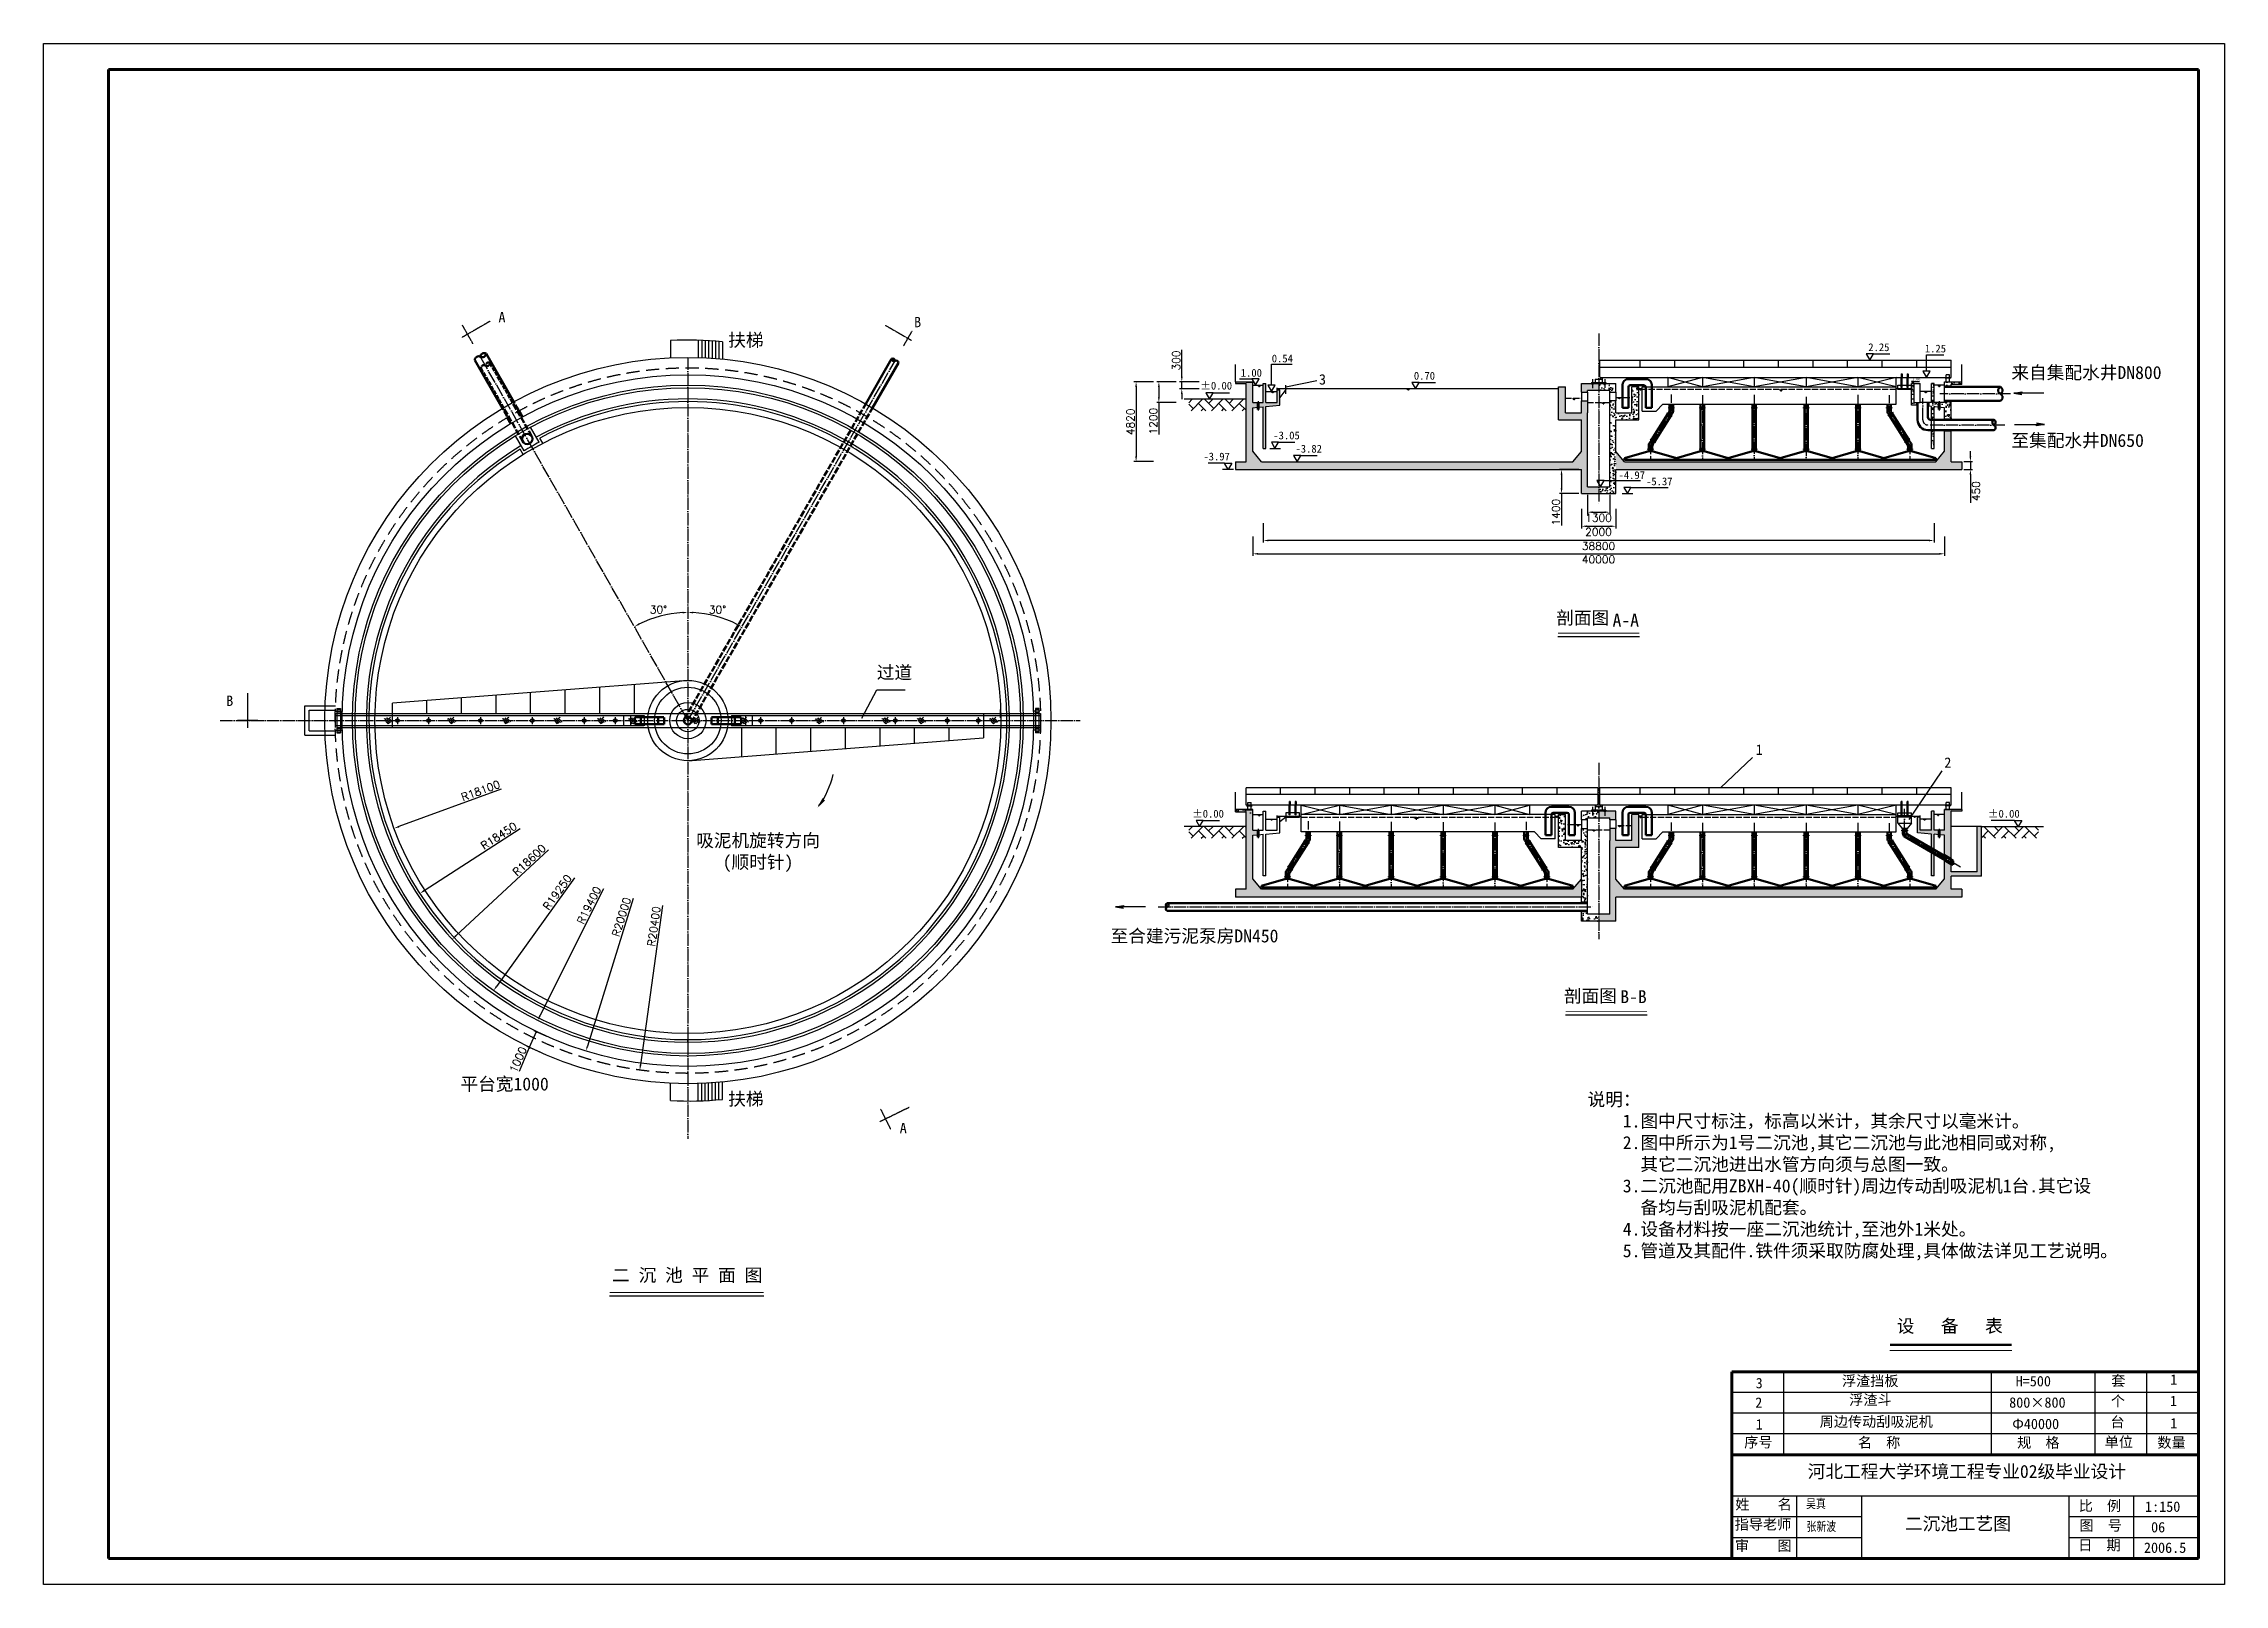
# Model space of a CAD drawing. Header units: millimetres. Extents: x 86531 to 531544, y 38321 to 278850.
# Drawn here: x 86531 to 212681, y 54923 to 144023 of the extents above; entities that cross this region are included whole.
import ezdxf

# ---------------------------------------------------------------- set-up
doc = ezdxf.new("R2010")
doc.units = ezdxf.units.MM
for name, pattern in [('ACAD_ISO02W100', [15, 12, -3]), ('ACAD_ISO04W100', [30, 24, -3, 0, -3]), ('DASHEDX2', [38.1, 25.4, -12.7])]:
    doc.linetypes.add(name, pattern=pattern)
for name, color, linetype, lineweight in [('tukuang', 7, 'Continuous', 60), ('墙体', 7, 'Continuous', 30), ('墙体虚线', 7, 'ACAD_ISO02W100', 30), ('管线', 3, 'Continuous', 50), ('管线虚线', 3, 'ACAD_ISO02W100', 50)]:
    doc.layers.add(name, color=color, linetype=linetype, lineweight=lineweight)
for name, color, linetype in [('中心线', 1, 'ACAD_ISO04W100'), ('标注', 6, 'Continuous'), ('细实线', 7, 'Continuous'), ('虚线', 5, 'ACAD_ISO02W100'), ('辅助线', 5, 'Continuous')]:
    doc.layers.add(name, color=color, linetype=linetype)
doc.styles.get("Standard").update_dxf_attribs({"font": 'txt', "bigfont": 'gbcbig.shx'})
doc.dimstyles.get("Standard").update_dxf_attribs({"dimtxt": 250, "dimasz": 125, "dimexe": 10, "dimexo": 500, "dimgap": 10, "dimtad": 2, "dimtih": 1, "dimtoh": 1, "dimdec": 4, "dimzin": 0, "dimdsep": 46, "dimtxsty": 'Standard', "dimcen": 0.09, "dimadec": 0, "dimazin": 0, "dimtfac": 1, "dimtdec": 4, "dimtofl": 0, "dimtmove": 0, "dimatfit": 3, "dimfxl": 0.18, "dimtolj": 1, "dimtzin": 0, "dimarcsym": 0})
doc.dimstyles.new('二沉池', dxfattribs={"dimscale": 0, "dimtxt": 250, "dimasz": 300, "dimexe": 125, "dimexo": 125, "dimgap": 100, "dimtad": 2, "dimdec": 0, "dimtxsty": 'Standard', "dimcen": 2.5, "dimclrt": 7, "dimadec": 0, "dimazin": 0, "dimtfac": 1, "dimtdec": 0, "dimtmove": 0, "dimatfit": 3, "dimfxl": 1000, "dimfxlon": 1, "dimarcsym": 0})
pattern_1 = [(50, (95610.1, 93597.6), (546.554, -47.8173), [57.15, -628.65]), (355, (95610.1, 93597.6), (-105.7285, 573.17), [45.72, -502.92]), (100.451, (95655.65, 93593.6), (440.8275, 525.35), [48.57, -534.27]), (46.1842, (95610.1, 93750), (813.237, -126.127), [85.725, -942.975]), (96.6356, (95677.9, 93739.5), (712.2127, 742.2767), [72.855, -801.405]), (351.184, (95610.1, 93750), (712.214, 742.2754), [68.58, -754.38]), (21, (95686.3, 93711.9), (454.8446, -306.7966), [57.15, -628.65]), (326, (95686.3, 93711.9), (185.406, 552.564), [45.72, -502.92]), (71.4514, (95724.2, 93686.33), (640.2495, 245.7686), [48.57, -534.27]), (37.5, (95610.1, 93597.6), (9.2658, 253.6651), [0, -496.824, 0, -510.54, 0, -504.825]), (7.5, (95610.1, 93597.6), (200.459, 300.5417), [0, -291.084, 0, -485.394, 0, -192.405]), (327.5, (95440.18, 93597.6), (406.7718, -17.18623), [0, -190.5, 0, -594.36, 0, -788.67]), (317.5, (95363.98, 93597.6), (444.3875, 76.2795), [0, -247.65, 0, -394.716, 0, -560.07])]
pattern_2 = [(130, (257360.36, 68871.7), (-546.554, -47.8173), [57.15, -628.65]), (185, (257360.36, 68871.7), (105.7285, 573.17), [45.72, -502.92]), (79.549, (257314.8, 68867.7), (-440.8275, 525.35), [48.57, -534.27]), (133.8158, (257360.36, 69024.1), (-813.237, -126.127), [85.725, -942.975]), (83.3644, (257292.6, 69013.6), (-712.2127, 742.2767), [72.855, -801.405]), (188.816, (257360.4, 69024.1), (-712.214, 742.2754), [68.58, -754.38]), (159, (257284.16, 68986), (-454.8446, -306.7966), [57.15, -628.65]), (214, (257284.16, 68986), (-185.406, 552.564), [45.72, -502.92]), (108.5486, (257246.26, 68960.43), (-640.2495, 245.7686), [48.57, -534.27]), (142.5, (257360.36, 68871.7), (-9.2658, 253.6651), [0, -496.824, 0, -510.54, 0, -504.825]), (172.5, (257360.36, 68871.7), (-200.459, 300.5417), [0, -291.084, 0, -485.394, 0, -192.405]), (212.5, (257530.29, 68871.7), (-406.7718, -17.18623), [0, -190.5, 0, -594.36, 0, -788.67]), (222.5, (257606.5, 68871.7), (-444.3875, 76.2795), [0, -247.65, 0, -394.716, 0, -560.07])]
pattern_3 = [(50, (40548.95, 89370.1), (546.554, -47.8173), [57.15, -628.65]), (355, (40548.95, 89370.1), (-105.7285, 573.17), [45.72, -502.92]), (100.451, (40594.5, 89366.1), (440.8275, 525.35), [48.57, -534.27]), (46.1842, (40548.95, 89522.5), (813.237, -126.127), [85.725, -942.975]), (96.6356, (40616.7, 89512), (712.2127, 742.2767), [72.855, -801.405]), (351.184, (40548.95, 89522.5), (712.214, 742.2754), [68.58, -754.38]), (21, (40625.15, 89484.4), (454.8446, -306.7966), [57.15, -628.65]), (326, (40625.15, 89484.4), (185.406, 552.5639), [45.72, -502.92]), (71.4514, (40663.06, 89458.84), (640.2495, 245.7686), [48.57, -534.27]), (37.5, (40548.95, 89370.1), (9.2658, 253.66512), [0, -496.824, 0, -510.54, 0, -504.825]), (7.5, (40548.95, 89370.1), (200.459, 300.54172), [0, -291.084, 0, -485.394, 0, -192.405]), (327.5, (40379.03, 89370.1), (406.77179, -17.18623), [0, -190.5, 0, -594.36, 0, -788.67]), (317.5, (40302.83, 89370.1), (444.38754, 76.2795), [0, -247.65, 0, -394.716, 0, -560.07])]

msp = doc.modelspace()

# ---------------------------------------------------------------- texts
for s, insert, char_height, width, attachment_point in [('{\\fFangSong_GB2312|b0|i0|c134|p49;A}', (112841.32018, 128502.7772), 600, 1204.2185717, 1), ('{\\fFangSong_GB2312|b0|i0|c134|p49;B}', (136885.07721, 128219.72688), 600, 1204.2185717, 1), ('{\\fFangSong_GB2312|b0|i0|c134|p49;2.25}', (192081.65583, 126690.20446), 450, 1666.8910394, 1), ('{\\fFangSong_GB2312|b0|i0|c134|p49;1.25}', (195354.13565, 126614.38801), 450, 1666.8910394, 1), ('{\\fFangSong_GB2312|b0|i0|c134|p49;1.00}', (155782.42017, 125209.99856), 450, 1666.8910394, 1), ('{\\fFangSong_GB2312|b0|i0|c134|p49;0.54}', (157575.98833, 126040.36201), 450, 555.6303465, 1), ('{\\fFangSong_GB2312|b0|i0|c134|p49;3}', (160304.31667, 124906.23035), 600, 569.0809014, 1), ('{\\fFangSong_GB2312|b0|i0|c134|p49;0.70}', (165795.30662, 125040.20406), 450, 1666.8910394, 1), ('{\\fFangSong_GB2312|b0|i0|c134|p49;%%P0.00}', (153443.49677, 124467.59865), 450, 1666.8910394, 1), ('{\\fFangSong_GB2312|b0|i0|c134|p49;1.00}', (194628.71917, 124691.80059), 150, 555.6303465, 1), ('{\\fFangSong_GB2312|b0|i0|c134|p49;-3.05}', (157665.22673, 121590.20406), 450, 1666.8910394, 1), ('{\\fFangSong_GB2312|b0|i0|c134|p49;-3.97}', (155150.80411, 120370.20406), 450, 1666.8910394, 3), ('{\\fFangSong_GB2312|b0|i0|c134|p49;-3.82}', (158947.51132, 120820.20406), 450, 1666.8910394, 1), ('{\\fFangSong_GB2312|b0|i0|c134|p49;-4.97}', (177636.37229, 119292.59462), 450, 1666.8910394, 1), ('{\\fFangSong_GB2312|b0|i0|c134|p49;-5.37}', (179227.52217, 118932.84023), 450, 1666.8910394, 1), ('{\\fFangSong_GB2312|b0|i0|c134|p49;B}', (97091.66144, 106321.00289), 600, 1204.2185717, 1), ('{\\fFangSong_GB2312|b0|i0|c134|p49;1}', (185572.63444, 103493.36059), 600, 569.0809014, 1), ('{\\fFangSong_GB2312|b0|i0|c134|p49;2}', (196479.59729, 102747.00689), 600, 569.0809014, 1), ('{\\fFangSong_GB2312|b0|i0|c134|p49;%%P0.00}', (152969.10373, 99714.30055), 450, 1666.8910394, 1), ('{\\fFangSong_GB2312|b0|i0|c134|p49;%%P0.00}', (200840.672, 99714.30055), 450, 1666.8910394, 3), ('{\\fFangSong_GB2312|b0|i0|c134|p49;说明：\\P    1.图中尺寸标注，标高以米计，其余尺寸以毫米计。\\P    2.图中所示为1号二沉池,其它二沉池与此池相同或对称,\\P      其它二沉池进出水管方向须与总图一致。\\P    3.二沉池配用ZBXH-40(顺时针)周边传动刮吸泥机1台.其它设\\P      备均与刮吸泥机配套。\\P    4.设备材料按一座二沉池统计,至池外1米处。\\P    5.管道及其配件.铁件须采取防腐处理,具体做法详见工艺说明。}', (175838.93138, 83344.19721), 750, 39349.2392406, 1), ('{\\fFangSong_GB2312|b0|i0|c134|p49;A}', (136054.22314, 81612.80016), 600, 11945.6965627, 1), ('{\\fFangSong_GB2312|b0|i0|c134|p49;设   备   表}', (193727.80673, 70240.9593), 750, 9015.3, 1), ('{\\fFangSong_GB2312|b0|i0|c134|p49;浮渣挡板}', (190556.41354, 66991.13392), 600, 6965.5787441, 1), ('{\\fFangSong_GB2312|b0|i0|c134|p49;H=500}', (200607.90441, 66974.89019), 600, 10799.999325, 1), ('{\\fFangSong_GB2312|b0|i0|c134|p49;套}', (206135.99128, 66998.0547), 600, 6965.5787441, 1), ('{\\fFangSong_GB2312|b0|i0|c134|p49;1}', (209548.00431, 67068.36456), 600, 569.0809014, 1), ('{\\fFangSong_GB2312|b0|i0|c134|p49;2}', (185542.24251, 65732.69953), 600, 569.0809014, 1), ('{\\fFangSong_GB2312|b0|i0|c134|p49;3}', (185566.94575, 66861.73142), 600, 569.0809014, 1), ('{\\fFangSong_GB2312|b0|i0|c134|p49;浮渣斗}', (190975.53873, 65894.77088), 600, 6965.5787441, 1), ('{\\fFangSong_GB2312|b0|i0|c134|p49;800\\fSimSun|b0|i0|c134|p2;×\\fFangSong_GB2312|b0|i0|c134|p49;800}', (200231.33746, 65740.13709), 600, 3253.3678657, 1), ('{\\fFangSong_GB2312|b0|i0|c134|p49;个}', (206113.92071, 65824.55634), 600, 6965.5787441, 1), ('{\\fFangSong_GB2312|b0|i0|c134|p49;1}', (209531.10575, 65833.2738), 600, 569.0809014, 1), ('{\\fFangSong_GB2312|b0|i0|c134|p49;1}', (185572.63444, 64476.10465), 600, 569.0809014, 1), ('{\\fFangSong_GB2312|b0|i0|c134|p49;周边传动刮吸泥机}', (189269.14528, 64634.66476), 600, 6965.5787441, 1), ('{\\fSimSun|b0|i0|c134|p2;Ф\\fFangSong_GB2312|b0|i0|c134|p49;40000}', (200412.43473, 64501.15493), 600, 10799.999325, 1), ('{\\fFangSong_GB2312|b0|i0|c134|p49;台}', (206092.65233, 64616.38482), 600, 6965.5787441, 1), ('{\\fFangSong_GB2312|b0|i0|c134|p49;1}', (209548.26957, 64541.49446), 600, 569.0809014, 1), ('{\\fFangSong_GB2312|b0|i0|c134|p49;序号}', (184904.06717, 63443.54349), 600, 2391.9656474, 1), ('{\\fFangSong_GB2312|b0|i0|c134|p49;名  称}', (191481.1242, 63427.47812), 600, 3461.7309752, 1), ('{\\fFangSong_GB2312|b0|i0|c134|p49;规  格}', (200695.18327, 63426.11933), 600, 3165.7595599, 1), ('{\\fFangSong_GB2312|b0|i0|c134|p49;单位}', (205758.85471, 63458.92918), 600, 1913.5725179, 1), ('{\\fFangSong_GB2312|b0|i0|c134|p49;数量}', (208806.7864, 63425.73542), 600, 1913.5725179, 1), ('{\\fFangSong_GB2312|b0|i0|c134|p49;河北工程大学环境工程专业02级毕业设计}', (188577.29627, 61830.93884), 750, 19689.6434431, 1), ('{\\fFangSong_GB2312|b0|i0|c134|p49;比  例}', (204255.87645, 59768.8675), 600, 2853.5521572, 1), ('{\\fFangSong_GB2312|b0|i0|c134|p49;二沉池工艺图}', (194199.60113, 58811.57638), 750, 9015.3, 1)]:
    msp.add_mtext(s, dxfattribs=dict(insert=insert, char_height=char_height, width=width, attachment_point=attachment_point))
at = {"char_height": 750}
for s, insert, attachment_point in [('{\\fFangSong_GB2312|b0|i0|c134|p49;扶梯}', (127153.77557, 127257.10045), 2), ('{\\fFangSong_GB2312|b0|i0|c134|p49;剖面图}', (175563.82892, 111194.56077), 2), ('{\\fFangSong_GB2312|b0|i0|c134|p49;A-A}', (178053.19304, 110678.65478), 5), ('{\\fFangSong_GB2312|b0|i0|c134|p49;吸泥机旋转方向\\P(顺时针)}', (127856.86259, 96118.79111), 8), ('{\\fFangSong_GB2312|b0|i0|c134|p49;剖面图}', (176008.87693, 89329.17254), 2), ('{\\fFangSong_GB2312|b0|i0|c134|p49;B-B}', (178498.24105, 88909.28084), 5), ('{\\fFangSong_GB2312|b0|i0|c134|p49;平台宽1000}', (113197.18737, 84234.30715), 2), ('{\\fFangSong_GB2312|b0|i0|c134|p49;扶梯}', (127153.77557, 82535.39807), 8), ('{\\fFangSong_GB2312|b0|i0|c134|p49;二 沉 池 平 面 图}', (123760.37884, 73180.13817), 2)]:
    msp.add_mtext(s, dxfattribs=dict(at, insert=insert, attachment_point=attachment_point))
at = {"layer": '墙体', "color": 7, "lineweight": -3, "insert": (113973.36526, 85268.36482), "char_height": 450, "attachment_point": 5, "rotation": 66.3124396878}
msp.add_mtext('1000', dxfattribs=at)
at = {"layer": '管线', "color": 7, "char_height": 600, "attachment_point": 1}
for s, insert, width in [('{\\fFangSong_GB2312|b0|i0|c134|p49;姓    名}', (184387.4748, 59856.39489), 3385.3450269), ('吴真', (188485.04847, 59870.91733), 2853.5521572), ('{\\fFangSong_GB2312|b0|i0|c134|p49;1:150}', (208091.77328, 59717.18478), 2853.5521572), ('{\\fFangSong_GB2312|b0|i0|c134|p49;指导老师}', (184354.82445, 58695.47208), 3455.9644581), ('张新波', (188511.39644, 58554.21172), 2853.5521572), ('{\\fFangSong_GB2312|b0|i0|c134|p49;图  号}', (204299.76128, 58628.81871), 2853.5521572), ('{\\fFangSong_GB2312|b0|i0|c134|p49;06}', (208439.83787, 58530.27863), 2853.5521572), ('{\\fFangSong_GB2312|b0|i0|c134|p49;审    图}', (184370.77439, 57460.06705), 3178.7676114), ('{\\fFangSong_GB2312|b0|i0|c134|p49;日  期}', (204227.63195, 57489.43454), 2853.5521572), ('{\\fFangSong_GB2312|b0|i0|c134|p49;2006.5}', (208026.89091, 57344.48887), 2853.5521572)]:
    msp.add_mtext(s, dxfattribs=dict(at, insert=insert, width=width))
at = {"layer": '辅助线', "color": 7, "char_height": 750, "attachment_point": 1}
for s, insert, width in [('{\\fFangSong_GB2312|b0|i0|c134|p49;来自集配水井DN800}', (200357.63558, 125376.94101), 8996.5407561), ('{\\fFangSong_GB2312|b0|i0|c134|p49;至集配水井DN650}', (200357.63558, 121451.36798), 8057.1722704), ('{\\fFangSong_GB2312|b0|i0|c134|p49;过道}', (134725.07568, 108032.45591), 2717.9453282), ('{\\fFangSong_GB2312|b0|i0|c134|p49;至合建污泥泵房DN450}', (148249.35703, 92797.5688), 10153.9654486)]:
    msp.add_mtext(s, dxfattribs=dict(at, insert=insert, width=width))

# ---------------------------------------------------------------- blocks, each defined once
blk = doc.blocks.new('*D8')
at = {"layer": 'Defpoints', "color": 0, "transparency": 16777216}
for p in [(123799, 104875), (106807, 98640)]:
    blk.add_point(p, dxfattribs=at)
at = {"layer": '墙体', "color": 0, "lineweight": -2, "transparency": 16777216}
blk.add_line((113002, 100914), (107088, 98744), dxfattribs=at)
at = {"layer": '墙体', "color": 0, "transparency": 16777216}
blk.add_solid([(107071, 98791), (107106, 98697), (106807, 98640)], dxfattribs=at)
at = {"layer": '墙体', "color": 7, "lineweight": -3, "transparency": 16777216, "insert": (111811, 100823), "char_height": 450, "attachment_point": 5, "rotation": 20.14885}
blk.add_mtext('R18100', dxfattribs=at)
blk = doc.blocks.new('*D9')
at = {"layer": 'Defpoints', "color": 0, "transparency": 16777216}
for p in [(123799, 104875), (108294, 94876)]:
    blk.add_point(p, dxfattribs=at)
at = {"layer": '墙体', "color": 0, "lineweight": -2, "transparency": 16777216}
blk.add_line((114100, 98620), (108546, 95038), dxfattribs=at)
at = {"layer": '墙体', "color": 0, "transparency": 16777216}
blk.add_solid([(108519, 95080), (108573, 94996), (108294, 94876)], dxfattribs=at)
at = {"layer": '墙体', "color": 7, "lineweight": -3, "transparency": 16777216, "insert": (112863, 98209), "char_height": 450, "attachment_point": 5, "rotation": 32.81799}
blk.add_mtext('R18450', dxfattribs=at)
blk = doc.blocks.new('*D10')
at = {"layer": 'Defpoints', "color": 0, "transparency": 16777216}
for p in [(123799, 104875), (110162, 92226)]:
    blk.add_point(p, dxfattribs=at)
at = {"layer": '墙体', "color": 0, "lineweight": -2, "transparency": 16777216}
blk.add_line((115742, 97402), (110382, 92430), dxfattribs=at)
at = {"layer": '墙体', "color": 0, "transparency": 16777216}
blk.add_solid([(110348, 92467), (110416, 92394), (110162, 92226)], dxfattribs=at)
at = {"layer": '墙体', "color": 7, "lineweight": -3, "transparency": 16777216, "insert": (114623, 96808), "char_height": 450, "attachment_point": 5, "rotation": 42.8469}
blk.add_mtext('R18600', dxfattribs=at)
blk = doc.blocks.new('*D11')
at = {"layer": 'Defpoints', "color": 0, "transparency": 16777216}
for p in [(123799, 104875), (112552, 89253)]:
    blk.add_point(p, dxfattribs=at)
at = {"layer": '墙体', "color": 0, "lineweight": -2, "transparency": 16777216}
blk.add_line((117250, 95779), (112727, 89496), dxfattribs=at)
at = {"layer": '墙体', "color": 0, "transparency": 16777216}
blk.add_solid([(112686, 89526), (112767, 89467), (112552, 89253)], dxfattribs=at)
at = {"layer": '墙体', "color": 7, "lineweight": -3, "transparency": 16777216, "insert": (116249, 94945), "char_height": 450, "attachment_point": 5, "rotation": 54.24774}
blk.add_mtext('R19250', dxfattribs=at)
blk = doc.blocks.new('*D12')
at = {"layer": 'Defpoints', "color": 0, "transparency": 16777216}
for p in [(123799, 104875), (115103, 87533)]:
    blk.add_point(p, dxfattribs=at)
at = {"layer": '墙体', "color": 0, "lineweight": -2, "transparency": 16777216}
blk.add_line((118919, 95143), (115238, 87801), dxfattribs=at)
at = {"layer": '墙体', "color": 0, "transparency": 16777216}
blk.add_solid([(115193, 87824), (115283, 87779), (115103, 87533)], dxfattribs=at)
at = {"layer": '墙体', "color": 7, "lineweight": -3, "transparency": 16777216, "insert": (118079, 94193), "char_height": 450, "attachment_point": 5, "rotation": 63.37007}
blk.add_mtext('R19400', dxfattribs=at)
blk = doc.blocks.new('*D13')
at = {"layer": 'Defpoints', "color": 0, "transparency": 16777216}
for p in [(123799, 104875), (117904, 85764)]:
    blk.add_point(p, dxfattribs=at)
at = {"layer": '墙体', "color": 0, "lineweight": -2, "transparency": 16777216}
blk.add_line((120628, 94594), (117993, 86050), dxfattribs=at)
at = {"layer": '墙体', "color": 0, "transparency": 16777216}
blk.add_solid([(117945, 86065), (118040, 86036), (117904, 85764)], dxfattribs=at)
at = {"layer": '墙体', "color": 7, "lineweight": -3, "transparency": 16777216, "insert": (119956, 93519), "char_height": 450, "attachment_point": 5, "rotation": 72.85801}
blk.add_mtext('R20000', dxfattribs=at)
blk = doc.blocks.new('*D14')
at = {"layer": 'Defpoints', "color": 0, "transparency": 16777216}
for p in [(123799, 104875), (121020, 84665)]:
    blk.add_point(p, dxfattribs=at)
at = {"layer": '墙体', "color": 0, "lineweight": -2, "transparency": 16777216}
blk.add_line((122329, 94183), (121061, 84963), dxfattribs=at)
at = {"layer": '墙体', "color": 0, "transparency": 16777216}
blk.add_solid([(121011, 84969), (121110, 84956), (121020, 84665)], dxfattribs=at)
at = {"layer": '墙体', "color": 7, "lineweight": -3, "transparency": 16777216, "insert": (121835, 92976), "char_height": 450, "attachment_point": 5, "rotation": 82.16958}
blk.add_mtext('R20400', dxfattribs=at)
blk = doc.blocks.new('*D15')
at = {"color": 0, "lineweight": -2, "transparency": 16777216}
for p, q in [((175485, 117113), (175485, 115988)), ((175785, 116113), (177185, 116113)), ((177485, 117113), (177485, 115988))]:
    blk.add_line(p, q, dxfattribs=at)
at = {"color": 0, "transparency": 16777216}
for points in [[(175785, 116163), (175785, 116063), (175485, 116113)], [(177185, 116163), (177185, 116063), (177485, 116113)]]:
    blk.add_solid(points, dxfattribs=at)
at = {"layer": 'Defpoints', "color": 0, "transparency": 16777216}
for p in [(175485, 117998), (177485, 117998), (177485, 116113)]:
    blk.add_point(p, dxfattribs=at)
at = {"color": 7, "transparency": 16777216, "insert": (176485, 115788), "char_height": 450, "attachment_point": 5}
blk.add_mtext('2000', dxfattribs=at)
blk = doc.blocks.new('*D16')
at = {"color": 0, "lineweight": -2, "transparency": 16777216}
for p, q in [((175835, 117925), (175835, 116800)), ((177135, 117925), (177135, 116800)), ((176135, 116925), (176835, 116925))]:
    blk.add_line(p, q, dxfattribs=at)
at = {"color": 0, "transparency": 16777216}
for points in [[(176135, 116975), (176135, 116875), (175835, 116925)], [(176835, 116975), (176835, 116875), (177135, 116925)]]:
    blk.add_solid(points, dxfattribs=at)
at = {"layer": 'Defpoints', "color": 0, "transparency": 16777216}
for p in [(175835, 118398), (177135, 118398), (177135, 116925)]:
    blk.add_point(p, dxfattribs=at)
at = {"color": 7, "transparency": 16777216, "insert": (176485, 116600), "char_height": 450, "attachment_point": 5}
blk.add_mtext('1300', dxfattribs=at)
blk = doc.blocks.new('*D17')
at = {"color": 0, "lineweight": -2, "transparency": 16777216}
for p, q in [((157085, 116290), (157085, 115165)), ((195885, 116290), (195885, 115165)), ((195585, 115290), (157385, 115290))]:
    blk.add_line(p, q, dxfattribs=at)
at = {"color": 0, "transparency": 16777216}
for points in [[(157385, 115340), (157385, 115240), (157085, 115290)], [(195585, 115340), (195585, 115240), (195885, 115290)]]:
    blk.add_solid(points, dxfattribs=at)
at = {"layer": 'Defpoints', "color": 0, "transparency": 16777216}
for p in [(157085, 120618), (195885, 120618), (157085, 115290)]:
    blk.add_point(p, dxfattribs=at)
at = {"color": 7, "transparency": 16777216, "insert": (176485, 114965), "char_height": 450, "attachment_point": 5}
blk.add_mtext('38800', dxfattribs=at)
blk = doc.blocks.new('*D18')
at = {"color": 0, "lineweight": -2, "transparency": 16777216}
for p, q in [((156485, 115520), (156485, 114395)), ((196485, 115520), (196485, 114395)), ((156785, 114520), (196185, 114520))]:
    blk.add_line(p, q, dxfattribs=at)
at = {"color": 0, "transparency": 16777216}
for points in [[(156785, 114570), (156785, 114470), (156485, 114520)], [(196185, 114570), (196185, 114470), (196485, 114520)]]:
    blk.add_solid(points, dxfattribs=at)
at = {"layer": 'Defpoints', "color": 0, "transparency": 16777216}
for p in [(156485, 120448), (196485, 120448), (196485, 114520)]:
    blk.add_point(p, dxfattribs=at)
at = {"color": 7, "transparency": 16777216, "insert": (176485, 114195), "char_height": 450, "attachment_point": 5}
blk.add_mtext('40000', dxfattribs=at)
blk = doc.blocks.new('*D19')
at = {"color": 0, "lineweight": -2, "transparency": 16777216}
for p, q in [((150728, 124468), (149603, 124468)), ((149728, 124168), (149728, 120148)), ((150728, 119848), (149603, 119848))]:
    blk.add_line(p, q, dxfattribs=at)
at = {"color": 0, "transparency": 16777216}
for points in [[(149678, 124168), (149778, 124168), (149728, 124468)], [(149678, 120148), (149778, 120148), (149728, 119848)]]:
    blk.add_solid(points, dxfattribs=at)
at = {"layer": 'Defpoints', "color": 0, "transparency": 16777216}
for p in [(156085, 124468), (149728, 119848), (156085, 119848)]:
    blk.add_point(p, dxfattribs=at)
at = {"color": 7, "transparency": 16777216, "insert": (149403, 122158), "char_height": 450, "attachment_point": 5, "rotation": 90}
blk.add_mtext('4820', dxfattribs=at)
blk = doc.blocks.new('*D20')
at = {"color": 0, "lineweight": -2, "transparency": 16777216}
for p, q in [((152045, 124468), (150920, 124468)), ((151045, 124168), (151045, 123568)), ((152045, 123268), (150920, 123268)), ((151045, 123268), (151045, 121418))]:
    blk.add_line(p, q, dxfattribs=at)
at = {"color": 0, "transparency": 16777216}
for points in [[(150995, 124168), (151095, 124168), (151045, 124468)], [(150995, 123568), (151095, 123568), (151045, 123268)]]:
    blk.add_solid(points, dxfattribs=at)
at = {"layer": 'Defpoints', "color": 0, "transparency": 16777216}
for p in [(156485, 124468), (151045, 123268), (156485, 123268)]:
    blk.add_point(p, dxfattribs=at)
at = {"color": 7, "transparency": 16777216, "insert": (150720, 122193), "char_height": 450, "attachment_point": 5, "rotation": 90}
blk.add_mtext('1200', dxfattribs=at)
blk = doc.blocks.new('*D21')
at = {"color": 0, "lineweight": -2, "transparency": 16777216}
for p, q in [((175337, 119398), (174212, 119398)), ((174337, 119098), (174337, 118298)), ((175337, 117998), (174212, 117998)), ((174337, 117998), (174337, 116148))]:
    blk.add_line(p, q, dxfattribs=at)
at = {"color": 0, "transparency": 16777216}
for points in [[(174287, 119098), (174387, 119098), (174337, 119398)], [(174287, 118298), (174387, 118298), (174337, 117998)]]:
    blk.add_solid(points, dxfattribs=at)
at = {"layer": 'Defpoints', "color": 0, "transparency": 16777216}
for p in [(175485, 119398), (174337, 117998), (175485, 117998)]:
    blk.add_point(p, dxfattribs=at)
at = {"color": 7, "transparency": 16777216, "insert": (174012, 116923), "char_height": 450, "attachment_point": 5, "rotation": 90}
blk.add_mtext('1400', dxfattribs=at)
blk = doc.blocks.new('*D22')
at = {"color": 0, "lineweight": -2, "transparency": 16777216}
for p, q in [((152371, 124768), (152371, 126318)), ((153371, 124468), (152246, 124468)), ((153371, 124068), (152246, 124068)), ((152371, 124068), (152371, 124468)), ((152371, 123768), (152371, 123468))]:
    blk.add_line(p, q, dxfattribs=at)
at = {"color": 0, "transparency": 16777216}
for points in [[(152321, 124768), (152421, 124768), (152371, 124468)], [(152321, 123768), (152421, 123768), (152371, 124068)]]:
    blk.add_solid(points, dxfattribs=at)
at = {"layer": 'Defpoints', "color": 0, "transparency": 16777216}
for p in [(152371, 124468), (156485, 124468), (157885, 124068)]:
    blk.add_point(p, dxfattribs=at)
at = {"color": 7, "transparency": 16777216, "insert": (152046, 125693), "char_height": 450, "attachment_point": 5, "rotation": 90}
blk.add_mtext('300', dxfattribs=at)
blk = doc.blocks.new('*D23')
at = {"color": 0, "lineweight": -2, "transparency": 16777216}
for p, q in [((197610, 119848), (198114, 119848)), ((197989, 120148), (197989, 120448)), ((197989, 119848), (197989, 119398)), ((197610, 119398), (198114, 119398)), ((197989, 119098), (197989, 117473))]:
    blk.add_line(p, q, dxfattribs=at)
at = {"color": 0, "transparency": 16777216}
for points in [[(197939, 120148), (198039, 120148), (197989, 119848)], [(197939, 119098), (198039, 119098), (197989, 119398)]]:
    blk.add_solid(points, dxfattribs=at)
at = {"layer": 'Defpoints', "color": 0, "transparency": 16777216}
for p in [(197485, 119848), (197485, 119398), (197989, 119398)]:
    blk.add_point(p, dxfattribs=at)
at = {"color": 7, "transparency": 16777216, "insert": (198314, 118135), "char_height": 450, "attachment_point": 5, "rotation": 90}
blk.add_mtext('450', dxfattribs=at)
blk = doc.blocks.new('*D24')
at = {"color": 0, "lineweight": -2, "transparency": 16777216}
blk.add_arc((123799, 104875), 6252, 62.8084, 87.25028, dxfattribs=at)
at = {"color": 0, "transparency": 16777216}
for points in [[(124098, 111070), (124100, 111170), (123799, 111127)], [(126680, 110480), (126632, 110392), (126919, 110293)]]:
    blk.add_solid(points, dxfattribs=at)
at = {"layer": 'Defpoints', "color": 0, "transparency": 16777216}
for p in [(123799, 125875), (135782, 125680), (125933, 110751), (123799, 104875), (123799, 80684)]:
    blk.add_point(p, dxfattribs=at)
at = {"color": 0, "transparency": 16777216, "insert": (125515, 111292), "char_height": 450, "attachment_point": 5}
blk.add_mtext('\\A1;30°', dxfattribs=at)
blk = doc.blocks.new('*D25')
at = {"color": 0, "lineweight": -2, "transparency": 16777216}
blk.add_arc((123799, 104875), 6251, 92.75, 116.94882, dxfattribs=at)
at = {"color": 0, "transparency": 16777216}
for points in [[(123498, 111169), (123500, 111069), (123799, 111126)], [(120990, 110403), (120942, 110491), (120702, 110305)]]:
    blk.add_solid(points, dxfattribs=at)
at = {"layer": 'Defpoints', "color": 0, "transparency": 16777216}
for p in [(111799, 125914), (123799, 125875), (122724, 111033), (123799, 104875), (123799, 80684)]:
    blk.add_point(p, dxfattribs=at)
at = {"color": 0, "transparency": 16777216, "insert": (122097, 111294), "char_height": 450, "attachment_point": 5}
blk.add_mtext('\\A1;30°', dxfattribs=at)
blk = doc.blocks.new('_ArchTick')
at = {"color": 0, "linetype": 'ByBlock', "const_width": 0.15}
blk.add_lwpolyline([(-0.5, -0.5), (0.5, 0.5)], dxfattribs=at)

# ---------------------------------------------------------------- dimensions: what is measured, and where the dimension line sits
at = {"color": 3}
for base, p1, p2, text, picture, middle in [((152370.73964, 124467.59865), (157885.23077, 124067.59865), (156485.23077, 124467.59865), '300', '*D22', (152045.73964, 125692.59865)), ((149728.18594, 119847.59865), (156085.23077, 124467.59865), (156085.23077, 119847.59865), '4820', '*D19', (149403.18594, 122157.59865))]:
    dim = msp.add_linear_dim(base=base, p1=p1, p2=p2, angle=90, text=text, dimstyle='二沉池', override={"dimscale": 1, "dimtxt": 450}, dxfattribs=at)
    dim.commit()
    dim.dimension.update_dxf_attribs({"geometry": picture, "text_midpoint": middle})
for base, line2, picture, middle in [((122724.33654, 111033.18427), ((123799.03267, 104875.20358), (111799.05243, 125914.41516)), '*D25', (122097.22088, 111293.88492)), ((125933.22584, 110751.33264), ((123799.03267, 104875.20358), (135782.46094, 125680.2943)), '*D24', (125514.86326, 111291.91355))]:
    dim = msp.add_angular_dim_2l(base=base, line1=((123799.03267, 125875.20358), (123799.03267, 80683.60196)), line2=line2, dimstyle='Standard', override={"dimtxt": 450, "dimasz": 300})
    dim.commit()
    dim.dimension.update_dxf_attribs({"geometry": picture, "text_midpoint": middle})
for base, p1, p2, picture, middle in [((151044.62534, 123267.59865), (156485.23077, 124467.59865), (156485.23077, 123267.59865), '*D20', (150719.62534, 122192.59865)), ((197988.72577, 119397.59865), (197485.23077, 119847.59865), (197485.23077, 119397.59865), '*D23', (198313.72577, 118135.09865)), ((174337.24722, 117997.59865), (175485.23077, 119397.59865), (175485.23077, 117997.59865), '*D21', (174012.24722, 116922.59865))]:
    dim = msp.add_linear_dim(base=base, p1=p1, p2=p2, angle=90, dimstyle='二沉池', override={"dimscale": 1, "dimtxt": 450}, dxfattribs=at)
    dim.commit()
    dim.dimension.update_dxf_attribs({"geometry": picture, "text_midpoint": middle})
for base, p1, p2, picture, middle in [((196485.23077, 114519.79437), (156485.23077, 120447.56963), (196485.23077, 120447.56963), '*D18', (176485.23077, 114519.79437)), ((157085.23077, 115290.05304), (195885.23077, 120617.59865), (157085.23077, 120617.59865), '*D17', (176485.23077, 115290.05304)), ((177485.23077, 116112.7475), (175485.23077, 117997.59865), (177485.23077, 117997.59865), '*D15', (176485.23077, 116112.7475)), ((177135.23077, 116924.58334), (175835.23077, 118397.59865), (177135.23077, 118397.59865), '*D16', (176485.23077, 116924.58334))]:
    dim = msp.add_linear_dim(base=base, p1=p1, p2=p2, dimstyle='二沉池', override={"dimscale": 1, "dimtxt": 450}, dxfattribs=at)
    dim.commit()
    dim.dimension.update_dxf_attribs({"geometry": picture, "text_midpoint": middle, "dimtype": 160})
at = {"layer": '墙体', "lineweight": -3}
for mpoint, picture, middle in [((106806.73666, 98640.47211), '*D8', (111922.45136, 100517.50553)), ((108293.71737, 94875.81872), '*D9', (113039.24484, 97936.21154)), ((110162.00678, 92226.42795), '*D10', (114844.28665, 96569.39159)), ((112551.61051, 89252.84797), '*D11', (116512.64996, 94754.62127)), ((115103.44576, 87533.15156), '*D12', (118369.9123, 94047.63222)), ((117904.21933, 85763.65797), '*D13', (120266.66765, 93422.94017)), ((121019.7059, 84665.42024), '*D14', (122156.5542, 92931.97534))]:
    dim = msp.add_radius_dim(center=(123799.03267, 104875.20358), mpoint=mpoint, dimstyle='二沉池', override={"dimscale": 1, "dimtxt": 450, "dimsah": 1}, dxfattribs=at)
    dim.commit()
    dim.dimension.update_dxf_attribs({"geometry": picture, "text_midpoint": middle, "dimtype": 164})

# ---------------------------------------------------------------- hatches: boundary and pattern name
h = msp.add_hatch()
h.set_pattern_fill('AR-HBONE', color=256, scale=104.47541, style=0)
h.set_pattern_definition([(45, (146831.46, 73573.64), (5e-14, 591.002), [1253.705, -417.902]), (135, (147126.96, 73869.14), (5e-14, 591.002), [1253.705, -417.902])])
h.paths.add_polyline_path([(156086.06549, 123454.09941), (152783.26105, 123454.09941), (152783.26105, 122794.58066), (156086.06549, 122794.58066)])
h = msp.add_hatch()
h.set_pattern_fill('AR-HBONE', color=0, scale=0.84, style=0)
h.set_pattern_definition([(135, (99699.74, 62930.47), (-1e-14, 120.69464), [256.032, -85.344]), (45, (99639.4, 62990.82), (-1e-14, 120.69464), [256.032, -85.344])])
h.paths.add_polyline_path([(106217.4977, 104975.687), (106577.51144, 105073.76038), (106724.78982, 104812.23122), (106430.23306, 104681.46669)])
h = msp.add_hatch()
h.set_pattern_fill('AR-HBONE', color=0, scale=0.84, style=0)
h.set_pattern_definition([(135, (103367.39, 62932.32), (-1e-14, 120.69464), [256.032, -85.344]), (45, (103307.05, 62992.67), (-1e-14, 120.69464), [256.032, -85.344])])
h.paths.add_polyline_path([(109885.14871, 104977.54026), (110245.16245, 105075.61364), (110392.44083, 104814.08448), (110097.88407, 104683.31995)])
h = msp.add_hatch()
h.set_pattern_fill('AR-HBONE', color=0, scale=0.84, style=0)
h.set_pattern_definition([(135, (106531.71, 62932.525), (-1e-14, 120.69464), [256.032, -85.344]), (45, (106471.36, 62992.87), (-1e-14, 120.69464), [256.032, -85.344])])
h.paths.add_polyline_path([(113049.46404, 104977.74099), (113409.47778, 105075.81436), (113556.75616, 104814.2852), (113262.1994, 104683.52067)])
h = msp.add_hatch()
h.set_pattern_fill('AR-HBONE', color=0, scale=0.84, style=0)
h.set_pattern_definition([(135, (109501.81, 62931.96), (-1e-14, 120.69464), [256.032, -85.344]), (45, (109441.46, 62992.306), (-1e-14, 120.69464), [256.032, -85.344])])
h.paths.add_polyline_path([(116019.56448, 104977.17489), (116379.57822, 105075.24826), (116526.85659, 104813.7191), (116232.29984, 104682.95457)])
h = msp.add_hatch()
h.set_pattern_fill('AR-HBONE', color=0, scale=0.84, style=0)
h.set_pattern_definition([(135, (112025.87, 62931.96), (-1e-14, 120.69464), [256.032, -85.344]), (45, (111965.53, 62992.306), (-1e-14, 120.69464), [256.032, -85.344])])
h.paths.add_polyline_path([(118543.62782, 104977.17489), (118903.64156, 105075.24826), (119050.91994, 104813.7191), (118756.36318, 104682.95457)])
h = msp.add_hatch()
h.set_pattern_fill('AR-HBONE', color=0, scale=0.84, style=0)
h.set_pattern_definition([(135, (113847.67, 62925.156), (-1e-14, 120.69464), [256.032, -85.344]), (45, (113787.32, 62985.5), (-1e-14, 120.69464), [256.032, -85.344])])
h.paths.add_polyline_path([(120365.42037, 104970.37203), (120725.43411, 105068.4454), (120872.71248, 104806.91624), (120578.15573, 104676.15171)])
h = msp.add_hatch()
h.set_pattern_fill('AR-HBONE', color=0, scale=0.84, style=0)
h.set_pattern_definition([(135, (117489.5, 62928.325), (-1e-14, 120.69464), [256.032, -85.344]), (45, (117429.16, 62988.67), (-1e-14, 120.69464), [256.032, -85.344])])
h.paths.add_polyline_path([(124007.25867, 104973.54101), (124367.27241, 105071.61439), (124514.55079, 104810.08523), (124219.99403, 104679.3207)])
h = msp.add_hatch()
h.set_pattern_fill('AR-HBONE', color=0, scale=0.84, style=0)
h.set_pattern_definition([(135, (120291.2, 62928.06), (-1e-14, 120.69464), [256.032, -85.344]), (45, (120230.85, 62988.41), (-1e-14, 120.69464), [256.032, -85.344])])
h.paths.add_polyline_path([(126808.95584, 104973.27705), (127168.96958, 105071.35043), (127316.24796, 104809.82127), (127021.6912, 104679.05674)])
h = msp.add_hatch()
h.set_pattern_fill('AR-HBONE', color=0, scale=0.84, style=0)
h.set_pattern_definition([(135, (124632.61, 62922.73), (-1e-14, 120.69464), [256.032, -85.344]), (45, (124572.26, 62983.08), (-1e-14, 120.69464), [256.032, -85.344])])
h.paths.add_polyline_path([(131150.36153, 104967.94516), (131510.37526, 105066.01854), (131657.65364, 104804.48938), (131363.09689, 104673.72485)])
h = msp.add_hatch()
h.set_pattern_fill('AR-HBONE', color=0, scale=0.84, style=0)
h.set_pattern_definition([(135, (128489.64, 62928.06), (-1e-14, 120.69464), [256.032, -85.344]), (45, (128429.295, 62988.41), (-1e-14, 120.69464), [256.032, -85.344])])
h.paths.add_polyline_path([(135007.3964, 104973.27705), (135367.41014, 105071.35043), (135514.68851, 104809.82127), (135220.13176, 104679.05674)])
h = msp.add_hatch()
h.set_pattern_fill('AR-HBONE', color=0, scale=0.84, style=0)
h.set_pattern_definition([(135, (130533.61, 62928.02), (-1e-14, 120.69464), [256.032, -85.344]), (45, (130473.26, 62988.37), (-1e-14, 120.69464), [256.032, -85.344])])
h.paths.add_polyline_path([(137051.36124, 104973.23811), (137411.37498, 105071.31148), (137558.65336, 104809.78233), (137264.0966, 104679.01779)])
h = msp.add_hatch()
h.set_pattern_fill('AR-HBONE', color=0, scale=0.84, style=0)
h.set_pattern_definition([(135, (134719.87, 62928.06), (-1e-14, 120.69464), [256.032, -85.344]), (45, (134659.52, 62988.41), (-1e-14, 120.69464), [256.032, -85.344])])
h.paths.add_polyline_path([(141237.62196, 104973.27705), (141597.6357, 105071.35043), (141744.91408, 104809.82127), (141450.35732, 104679.05674)])
h = msp.add_hatch()
h.set_pattern_fill('AR-CONC', color=256, scale=3, style=0)
h.set_pattern_definition(pattern_3)
h.paths.add_polyline_path([(177485.23077, 95712.55704), (177485.23077, 97541.69514), (178810.23077, 97541.69514), (178810.23077, 99441.69514), (178410.23077, 99441.69514), (178410.23077, 97941.69514), (177485.23077, 97941.69514), (177485.23077, 98641.69514), (177135.23077, 98641.69514), (177135.23077, 97941.69514), (177135.23077, 93671.69514), (176485.23077, 93671.69514), (176485.23077, 93271.69514), (177485.23077, 93271.69514), (177485.23077, 94671.69514), (197485.23077, 94671.69514), (197485.23077, 95121.69514), (196885.23077, 95121.69514), (196885.23077, 95871.69514), (198635.23077, 95871.69514), (198635.23077, 98741.69514), (198385.23077, 98741.69514), (198385.23077, 96121.69514), (196885.23077, 96121.69514), (196885.23077, 96564.05087), (196485.23077, 96797.03685), (196485.23077, 95721.66612), (195985.23077, 95121.69514), (177985.23077, 95121.69514)])
h.paths.add_polyline_path([(177485.23077, 99641.69514), (176890.23077, 99641.69514), (176890.23077, 99626.69514), (176790.23077, 99626.69514), (176790.23077, 99641.69514), (176485.23077, 99641.69514), (176485.23077, 99241.69514), (177135.23077, 99241.69514), (177135.23077, 99141.69514), (177485.23077, 99141.69514)])
h.paths.add_polyline_path([(196885.23077, 99641.69514), (197485.23077, 99641.69514), (197485.23077, 99741.69514), (196885.23077, 99741.69514), (196885.23077, 99711.69514), (196485.23077, 99711.69514), (196485.23077, 98541.69514), (196210.23077, 98541.69514), (196210.23077, 98268.30804), (196485.23077, 98241.69514), (196485.23077, 97086.35343), (196733.58614, 96941.69514), (196885.23077, 96941.69514)])
h.paths.add_polyline_path([(196885.23077, 99741.69514), (196485.23077, 99741.69514), (196485.23077, 99711.69514), (196885.23077, 99711.69514)])
h.paths.add_polyline_path([(196160.23077, 98541.69514), (195885.23077, 98541.69514), (195885.23077, 99641.69514), (195735.23077, 99641.69514), (195735.23077, 98541.69514), (195085.23077, 98541.69514), (195085.23077, 99281.69514), (194935.23077, 99281.69514), (194935.23077, 98391.69514), (195735.23077, 98314.27579), (195735.23077, 97494.27047), (195885.23077, 97406.90074), (195885.23077, 98299.75966), (196160.23077, 98273.14675)])
h.paths.add_polyline_path([(195885.23077, 96941.69514), (195735.23077, 96941.69514), (195735.23077, 95891.69514), (195885.23077, 95891.69514)], flags=17)
h.paths.add_polyline_path([(195885.23077, 97175.44747), (195735.23077, 97262.81721), (195735.23077, 96941.69514), (195885.23077, 96941.69514)], flags=17)
h = msp.add_hatch()
h.set_pattern_fill('AR-HBONE', color=256, scale=104.47541, style=0)
h.set_pattern_definition([(45, (146831.46, 48847.74), (5e-14, 591.002), [1253.705, -417.902]), (135, (147126.96, 49143.24), (5e-14, 591.002), [1253.705, -417.902])])
h.paths.add_polyline_path([(156086.06549, 98728.1959), (152783.26105, 98728.1959), (152783.26105, 98068.67714), (156086.06549, 98068.67714)])
h = msp.add_hatch()
h.set_pattern_fill('AR-CONC', color=256, scale=3, style=0)
h.set_pattern_definition(pattern_3)
h.paths.add_polyline_path([(175835.23077, 98641.69514), (175485.23077, 98641.69514), (175485.23077, 97941.69514), (174560.23077, 97941.69514), (174560.23077, 99441.69514), (174160.23077, 99441.69514), (174160.23077, 97541.69514), (175485.23077, 97541.69514), (175485.23077, 95712.55704), (175485.23077, 94671.69514), (175485.23077, 94346.69514), (175835.23077, 94346.69514)])
h.paths.add_polyline_path([(175835.23077, 99241.69514), (176485.23077, 99241.69514), (176485.23077, 99641.69514), (176180.23077, 99641.69514), (176180.23077, 99626.69514), (176080.23077, 99626.69514), (176080.23077, 99641.69514), (175485.23077, 99641.69514), (175485.23077, 99141.69514), (175835.23077, 99141.69514)])
h.paths.add_polyline_path([(175485.23077, 93271.69514), (176485.23077, 93271.69514), (176485.23077, 93671.69514), (175835.23077, 93671.69514), (175835.23077, 93846.69514), (175485.23077, 93846.69514)])
h = msp.add_hatch()
h.set_pattern_fill('AR-HBONE', color=256, scale=104.47541, style=0)
h.set_pattern_definition([(135, (207889, 48847.74), (-5e-14, 591.002), [1253.705, -417.902]), (45, (207593.5, 49143.24), (-5e-14, 591.002), [1253.705, -417.902])])
h.paths.add_polyline_path([(198634.39605, 98728.1959), (201937.20049, 98728.1959), (201937.20049, 98068.67714), (198634.39605, 98068.67714)])
at = {"layer": '墙体', "lineweight": -3}
h = msp.add_hatch(dxfattribs=at)
h.set_pattern_fill('AR-CONC', color=256, scale=3, style=0)
h.set_pattern_definition(pattern_1)
h.paths.add_polyline_path([(175835.23077, 122667.59865), (175835.23077, 123367.59865), (175485.23077, 123367.59865), (175485.23077, 122667.59865), (174560.23077, 122667.59865), (174560.23077, 124167.59865), (174160.23077, 124167.59865), (174160.23077, 122267.59865), (175485.23077, 122267.59865), (175485.23077, 120438.46055), (174985.23077, 119847.59865), (156985.23077, 119847.59865), (156485.23077, 120447.56963), (156485.23077, 122967.59865), (156760.23077, 122994.21156), (156760.23077, 123267.59865), (156485.23077, 123267.59865), (156485.23077, 124437.59865), (156085.23077, 124437.59865), (156085.23077, 124467.59865), (155485.23077, 124467.59865), (155485.23077, 124367.59865), (156085.23077, 124367.59865), (156085.23077, 120597.59865), (156085.23077, 119847.59865), (155485.23077, 119847.59865), (155485.23077, 119397.59865), (175485.23077, 119397.59865), (175485.23077, 117997.59865), (176485.23077, 117997.59865), (176485.23077, 118397.59865), (175835.23077, 118397.59865)])
h.paths.add_polyline_path([(156485.23077, 124467.59865), (156085.23077, 124467.59865), (156085.23077, 124437.59865), (156485.23077, 124437.59865)])
h.paths.add_polyline_path([(158035.23077, 124007.59865), (157885.23077, 124007.59865), (157885.23077, 123267.59865), (157235.23077, 123267.59865), (157235.23077, 124367.59865), (157085.23077, 124367.59865), (157085.23077, 123267.59865), (156810.23077, 123267.59865), (156810.23077, 122999.05027), (157085.23077, 123025.66317), (157085.23077, 120617.59865), (157235.23077, 120617.59865), (157235.23077, 123040.1793), (158035.23077, 123117.59865)], flags=17)
h.paths.add_polyline_path([(176080.23077, 124352.59865), (176080.23077, 124367.59865), (175485.23077, 124367.59865), (175485.23077, 123867.59865), (175835.23077, 123867.59865), (175835.23077, 123967.59865), (176485.23077, 123967.59865), (176485.23077, 124367.59865), (176180.23077, 124367.59865), (176180.23077, 124352.59865)])
h = msp.add_hatch(dxfattribs=at)
h.set_pattern_fill('AR-CONC', color=256, scale=3, style=0)
h.set_pattern_definition(pattern_1)
h.paths.add_polyline_path([(178810.23077, 124167.59865), (178410.23077, 124167.59865), (178410.23077, 122667.59865), (177485.23077, 122667.59865), (177485.23077, 123367.59865), (177135.23077, 123367.59865), (177135.23077, 118397.59865), (176485.23077, 118397.59865), (176485.23077, 117997.59865), (177485.23077, 117997.59865), (177485.23077, 122267.59865), (178810.23077, 122267.59865)])
h.paths.add_polyline_path([(177485.23077, 124367.59865), (176890.23077, 124367.59865), (176890.23077, 124352.59865), (176790.23077, 124352.59865), (176790.23077, 124367.59865), (176485.23077, 124367.59865), (176485.23077, 123967.59865), (177135.23077, 123967.59865), (177135.23077, 123867.59865), (177485.23077, 123867.59865)])
h = msp.add_hatch(dxfattribs=at)
h.set_pattern_fill('AR-CONC', color=256, scale=3, style=0)
h.set_pattern_definition(pattern_1)
h.paths.add_polyline_path([(195885.23077, 121667.59865), (195735.23077, 121667.59865), (195735.23077, 120617.59865), (195885.23077, 120617.59865)])
h.paths.add_polyline_path([(195885.23077, 123025.66317), (196160.23077, 122999.05027), (196160.23077, 123267.59865), (195885.23077, 123267.59865), (195885.23077, 124367.59865), (195735.23077, 124367.59865), (195735.23077, 123267.59865), (195560.23077, 123267.59865), (195560.23077, 123057.11478), (195735.23077, 123040.1793), (195735.23077, 122267.59865), (195885.23077, 122267.59865)])
h.paths.add_polyline_path([(194735.23077, 124067.59865), (194585.23077, 124067.59865), (194585.23077, 124017.59865), (194585.23077, 123767.59865), (194585.23077, 123117.59865), (194910.23077, 123117.59865), (194910.23077, 123267.59865), (194735.23077, 123267.59865)])
h.paths.add_polyline_path([(194735.23077, 124367.59865), (194585.23077, 124367.59865), (194585.23077, 124067.59865), (194735.23077, 124067.59865)])
at = {"layer": '墙体'}
h = msp.add_hatch(dxfattribs=at)
h.set_pattern_fill('AR-CONC', color=256, scale=3, style=0)
h.set_pattern_definition(pattern_1)
h.paths.add_polyline_path([(197485.23077, 124467.59865), (196885.23077, 124467.59865), (196885.23077, 124437.59865), (196485.23077, 124437.59865), (196485.23077, 124197.59865), (196885.23077, 124197.59865), (196885.23077, 124317.59865), (197485.23077, 124317.59865)])
h = msp.add_hatch(dxfattribs=at)
h.set_pattern_fill('AR-CONC', color=256, scale=3, style=0)
h.set_pattern_definition(pattern_1)
h.paths.add_polyline_path([(196885.23077, 124467.59865), (196485.23077, 124467.59865), (196485.23077, 124437.59865), (196885.23077, 124437.59865)])
at = {"layer": '墙体', "lineweight": -3}
h = msp.add_hatch(dxfattribs=at)
h.set_pattern_fill('AR-CONC', color=256, scale=3, style=0)
h.set_pattern_definition(pattern_1)
h.paths.add_polyline_path([(196885.23077, 123337.59865), (196485.23077, 123337.59865), (196485.23077, 123267.59865), (196210.23077, 123267.59865), (196210.23077, 122994.21156), (196485.23077, 122967.59865), (196485.23077, 122292.59865), (196885.23077, 122292.59865)])
h = msp.add_hatch(dxfattribs=at)
h.set_pattern_fill('AR-CONC', color=256, scale=3, style=0)
h.set_pattern_definition(pattern_1)
h.paths.add_polyline_path([(197485.23077, 119847.59865), (196885.23077, 119847.59865), (196885.23077, 121642.59865), (196485.23077, 121642.59865), (196485.23077, 120447.56963), (195985.23077, 119847.59865), (177985.23077, 119847.59865), (177485.23077, 120438.46055), (177485.23077, 119397.59865), (197485.23077, 119397.59865)])
at = {"layer": '墙体'}
h = msp.add_hatch(dxfattribs=at)
h.set_pattern_fill('AR-CONC', color=256, scale=3, style=0)
h.set_pattern_definition(pattern_2)
h.paths.add_polyline_path([(155485.23077, 99741.69514), (156085.23077, 99741.69514), (156085.23077, 99711.69514), (156485.23077, 99711.69514), (156485.23077, 99471.69514), (156085.23077, 99471.69514), (156085.23077, 99591.69514), (155485.23077, 99591.69514)])
at = {"layer": '墙体', "lineweight": -3}
h = msp.add_hatch(dxfattribs=at)
h.set_pattern_fill('AR-CONC', color=256, scale=3, style=0)
h.set_pattern_definition([(130, (257360.36, 89370.1), (-546.554, -47.8173), [57.15, -628.65]), (185, (257360.36, 89370.1), (105.7285, 573.17), [45.72, -502.92]), (79.549, (257314.8, 89366.1), (-440.8275, 525.35), [48.57, -534.27]), (133.8158, (257360.36, 89522.5), (-813.237, -126.127), [85.725, -942.975]), (83.3644, (257292.6, 89512), (-712.213, 742.2767), [72.855, -801.405]), (188.816, (257360.4, 89522.5), (-712.214, 742.2754), [68.58, -754.38]), (159, (257284.16, 89484.4), (-454.8446, -306.7966), [57.15, -628.65]), (214, (257284.16, 89484.4), (-185.406, 552.564), [45.72, -502.92]), (108.5486, (257246.26, 89458.84), (-640.2495, 245.7686), [48.57, -534.27]), (142.5, (257360.36, 89370.1), (-9.2658, 253.6651), [0, -496.824, 0, -510.54, 0, -504.825]), (172.5, (257360.36, 89370.1), (-200.459, 300.5417), [0, -291.084, 0, -485.394, 0, -192.405]), (212.5, (257530.29, 89370.1), (-406.7718, -17.18623), [0, -190.5, 0, -594.36, 0, -788.67]), (222.5, (257606.5, 89370.1), (-444.3875, 76.2795), [0, -247.65, 0, -394.716, 0, -560.07])])
h.paths.add_polyline_path([(155485.23077, 95121.69514), (156085.23077, 95121.69514), (156085.23077, 99591.69514), (155485.23077, 99591.69514), (155485.23077, 99741.69514), (156085.23077, 99741.69514), (156085.23077, 99711.69514), (156485.23077, 99711.69514), (156485.23077, 98541.69514), (156760.23077, 98541.69514), (156760.23077, 98268.30804), (156485.23077, 98241.69514), (156485.23077, 95721.66612), (156985.23077, 95121.69514), (174985.23077, 95121.69514), (175485.23077, 95712.55704), (175485.23077, 94671.69514), (155485.23077, 94671.69514)])
at = {"layer": '墙体'}
h = msp.add_hatch(dxfattribs=at)
h.set_pattern_fill('AR-CONC', color=256, scale=3, style=0)
h.set_pattern_definition(pattern_2)
h.paths.add_polyline_path([(156085.23077, 99741.69514), (156485.23077, 99741.69514), (156485.23077, 99711.69514), (156085.23077, 99711.69514)])

# ---------------------------------------------------------------- linework, layer by layer
for p, q in [((86530.83931, 54922.57229), (86530.83931, 144022.57229)), ((86530.83931, 144022.57229), (212680.83931, 144022.57229)), ((212680.83931, 144022.57229), (212680.83931, 54922.57229)), ((122799.03267, 126852.46456), (122799.03267, 125875.20358)), ((124399.03267, 126867.02024), (124399.03267, 125866.6304)), ((124599.03267, 126860.65332), (124599.03267, 125859.95995)), ((124799.03267, 126852.46456), (124799.03267, 125851.38055)), ((124999.03267, 126842.45193), (124999.03267, 125840.88983)), ((125199.03267, 126830.61294), (125199.03267, 125828.48495)), ((125399.03267, 126816.94463), (125399.03267, 125814.16249)), ((125599.03267, 126801.44357), (125599.03267, 125797.91851)), ((125799.03267, 126784.10588), (125799.03267, 125779.74854)), ((155485.23077, 124467.59865), (155485.23077, 125467.59865)), ((157560.23077, 124270.41044), (157560.23077, 125491.57551)), ((157560.23077, 125491.57551), (158749.3466, 125491.57551)), ((176535.23077, 125717.59865), (176535.23077, 124767.59865)), ((192385.65988, 126080.41084), (193331.81192, 126080.41084)), ((195448.67022, 125080.41044), (195448.67022, 126024.99883)), ((195448.67022, 126024.99883), (196445.74019, 126024.99883)), ((197485.23077, 124467.59865), (197485.23077, 125467.59865)), ((154183.79359, 123830.41044), (155129.94562, 123830.41044)), ((155699.57311, 124630.41044), (156425.23311, 124630.41044)), ((156485.23077, 124267.59865), (157085.23077, 124267.59865)), ((156769.18961, 124244.61393), (156930.20861, 124244.61393)), ((156803.69368, 124221.62914), (156900.30501, 124221.62914)), ((156835.89746, 124198.64442), (156872.70183, 124198.64442)), ((157235.23077, 123907.59865), (157885.23077, 123907.59865)), ((157547.43994, 123884.61393), (157708.45894, 123884.61393)), ((157581.94401, 123861.62914), (157678.55534, 123861.62914)), ((157614.14779, 123838.64442), (157650.95216, 123838.64442)), ((174160.23077, 124067.59865), (157885.23077, 124067.59865)), ((158385.23077, 124017.59865), (158035.23077, 123562.59865)), ((158385.23077, 124174.12213), (160173.45968, 124536.90445)), ((165390.52902, 124044.61393), (165551.54803, 124044.61393)), ((165425.03309, 124021.62914), (165521.64442, 124021.62914)), ((165457.23687, 123998.64442), (165494.04124, 123998.64442)), ((166099.31068, 124430.41044), (167045.46271, 124430.41044)), ((177135.23077, 123967.59865), (175835.23077, 123967.59865)), ((179010.23077, 124067.59865), (178810.23077, 124067.59865)), ((178826.0775, 124044.61393), (178987.0965, 124044.61393)), ((178860.58157, 124021.62914), (178957.19289, 124021.62914)), ((178892.78534, 123998.64442), (178929.58971, 123998.64442)), ((179010.23077, 122767.59865), (179010.23077, 124167.59865)), ((179010.23077, 124167.59865), (193685.23077, 124167.59865)), ((186950.12472, 123994.61393), (187111.14372, 123994.61393)), ((186984.62879, 123971.62914), (187081.24012, 123971.62914)), ((187016.83256, 123948.64442), (187053.63693, 123948.64442)), ((193685.23077, 123167.59865), (193685.23077, 124717.59865)), ((194585.23077, 124067.59865), (193685.23077, 124067.59865)), ((193785.23077, 124017.59865), (193785.23077, 124267.59865)), ((193785.23077, 124267.59865), (194585.23077, 124267.59865)), ((194585.23077, 124017.59865), (193785.23077, 124017.59865)), ((193985.23077, 124142.59865), (193985.23077, 124717.59865)), ((193985.23077, 124142.59865), (194035.23077, 124142.59865)), ((194035.23077, 124142.59865), (194035.23077, 124717.59865)), ((194335.23077, 124142.59865), (194335.23077, 124717.59865)), ((194335.23077, 124142.59865), (194385.23077, 124142.59865)), ((194385.23077, 124142.59865), (194385.23077, 124717.59865)), ((194585.23077, 124267.59865), (194585.23077, 124017.59865)), ((194730.05385, 124488.53605), (195045.43786, 124488.53605)), ((195735.23077, 123907.59865), (195085.23077, 123907.59865)), ((195326.0775, 123884.61393), (195487.0965, 123884.61393)), ((195360.58157, 123861.62914), (195457.19289, 123861.62914)), ((195392.78534, 123838.64442), (195429.58971, 123838.64442)), ((196485.23077, 124267.59865), (195885.23077, 124267.59865)), ((196101.0775, 124244.61393), (196262.0965, 124244.61393)), ((196135.58157, 124221.62914), (196232.19289, 124221.62914)), ((196167.78534, 124198.64442), (196204.58971, 124198.64442)), ((156085.23077, 123467.59865), (152499.01603, 123467.59865)), ((174975.63746, 123494.61393), (175136.65646, 123494.61393)), ((175010.14153, 123471.62914), (175106.75286, 123471.62914)), ((175042.3453, 123448.64442), (175079.14967, 123448.64442)), ((176672.15854, 123244.61393), (176833.17754, 123244.61393)), ((176706.66261, 123221.62914), (176803.27394, 123221.62914)), ((176738.86639, 123198.64442), (176775.67076, 123198.64442)), ((177596.35996, 123544.61393), (177757.37897, 123544.61393)), ((177630.86404, 123521.62914), (177727.47536, 123521.62914)), ((177663.06781, 123498.64442), (177699.87218, 123498.64442)), ((179010.23077, 122767.59865), (179810.23077, 122767.59865)), ((179810.23077, 122767.59865), (180204.47915, 123167.59865)), ((180204.47915, 123167.59865), (193685.23077, 123167.59865)), ((157463.39922, 120617.59865), (158084.30047, 120617.59865)), ((157969.23079, 120980.41044), (158915.38282, 120980.41044)), ((158956.19269, 119847.59865), (159134.07046, 119847.59865)), ((159251.51537, 120210.41044), (160197.6674, 120210.41044)), ((154846.80006, 119760.41044), (153900.64802, 119760.41044)), ((155352.63162, 119397.59865), (154731.73038, 119397.59865)), ((176797.12291, 118760.41044), (178896.38794, 118760.41044)), ((177848.26032, 117997.59865), (178469.16156, 117997.59865)), ((178354.09188, 118360.41044), (180509.38361, 118360.41044)), ((178839.34439, 109712.52411), (174124.78468, 109712.52411)), ((123799.03267, 107200.20358), (106703.71167, 105875.19983)), ((108703.71167, 105275.20358), (108703.71167, 106030.21345)), ((110703.71167, 105275.20358), (110703.71167, 106185.22706)), ((112703.71167, 105275.20358), (112703.71167, 106340.24067)), ((114703.71167, 105275.20358), (114703.71167, 106495.25429)), ((116703.71167, 105275.20358), (116703.71167, 106650.2679)), ((118703.71167, 105275.20358), (118703.71167, 106805.28152)), ((120703.71167, 105275.20358), (120703.71167, 106960.29513)), ((133856.16658, 105008.65251), (134725.07568, 106644.02566)), ((134725.07568, 106644.02566), (136359.26215, 106644.02566)), ((103402.95461, 105325.20358), (103403.9965, 105325.20358)), ((103402.95461, 105275.20358), (103402.95461, 104475.20358)), ((103402.95461, 105275.20358), (144192.90429, 105275.20358)), ((103499.03267, 105575.20358), (103699.03267, 105575.20358)), ((103499.03267, 105575.20358), (103499.03267, 104175.20358)), ((103499.03267, 105525.20358), (103699.03267, 105525.20358)), ((103499.03267, 105325.20358), (103699.03267, 105325.20358)), ((103699.03267, 105575.20358), (103699.03267, 104175.20358)), ((106703.71167, 105275.20358), (106703.71167, 105875.19983)), ((106703.71167, 105275.20358), (106703.71167, 105875.19983)), ((144099.03267, 105575.20358), (143899.03267, 105575.20358)), ((143899.03267, 105575.20358), (143899.03267, 104175.20358)), ((144099.03267, 105525.20358), (143899.03267, 105525.20358)), ((144099.03267, 105325.20358), (143899.03267, 105325.20358)), ((144099.03267, 105575.20358), (144099.03267, 104175.20358)), ((144195.11072, 105275.20358), (144192.90429, 104475.20358)), ((144198.05225, 105175.20358), (144198.05225, 104575.20358)), ((103499.03267, 104475.20358), (103699.03267, 104475.20358)), ((103499.03267, 104425.20358), (103699.03267, 104425.20358)), ((103499.03267, 104225.20358), (103699.03267, 104225.20358)), ((103499.03267, 104175.20358), (103699.03267, 104175.20358)), ((103803.03307, 104475.20358), (144192.90429, 104475.20358)), ((123799.03267, 102550.20358), (140894.35366, 103875.20733)), ((126894.35366, 104475.20358), (126894.35366, 102790.11203)), ((128894.35366, 104475.20358), (128894.35366, 102945.12565)), ((130894.35366, 104475.20358), (130894.35366, 103100.13926)), ((132894.35366, 104475.20358), (132894.35366, 103255.15287)), ((134894.35366, 104475.20358), (134894.35366, 103410.16649)), ((136894.35366, 104475.20358), (136894.35366, 103565.1801)), ((138894.35366, 104475.20358), (138894.35366, 103720.19372)), ((140894.35366, 104475.20358), (140894.35366, 103875.20733)), ((140894.35366, 104475.20358), (140894.35366, 103875.20733)), ((144099.03267, 104475.20358), (143899.03267, 104475.20358)), ((144099.03267, 104425.20358), (143899.03267, 104425.20358)), ((144099.03267, 104225.20358), (143899.03267, 104225.20358)), ((144099.03267, 104175.20358), (143899.03267, 104175.20358)), ((183528.23915, 100991.69514), (185390.39292, 102749.31394)), ((176435.23077, 100991.69514), (176435.23077, 100041.69514)), ((176535.23077, 100991.69514), (176535.23077, 100041.69514)), ((194441.98798, 99149.00629), (196360.35292, 101961.13826)), ((155485.23077, 99741.69514), (155485.23077, 100741.69514)), ((158585.23077, 99416.69514), (158585.23077, 99991.69514)), ((158635.23077, 99416.69514), (158635.23077, 99991.69514)), ((158935.23077, 99416.69514), (158935.23077, 99991.69514)), ((158985.23077, 99416.69514), (158985.23077, 99991.69514)), ((159285.23077, 98441.69514), (159285.23077, 99991.69514)), ((193685.23077, 98441.69514), (193685.23077, 99991.69514)), ((193985.23077, 99416.69514), (193985.23077, 100191.69514)), ((194035.23077, 100191.69514), (193985.23077, 100191.69514)), ((194035.23077, 99416.69514), (194035.23077, 100191.69514)), ((194335.23077, 99416.69514), (194335.23077, 100191.69514)), ((194385.23077, 100191.69514), (194335.23077, 100191.69514)), ((194385.23077, 99416.69514), (194385.23077, 100191.69514)), ((197485.23077, 99741.69514), (197485.23077, 100741.69514)), ((156085.23077, 98741.69514), (152499.01603, 98741.69514)), ((153612.44071, 99104.50693), (154558.59274, 99104.50693)), ((156485.23077, 99441.69514), (157085.23077, 99441.69514)), ((156769.18961, 99418.71042), (156930.20861, 99418.71042)), ((156803.69368, 99395.72563), (156900.30501, 99395.72563)), ((156835.89746, 99372.74091), (156872.70183, 99372.74091)), ((157235.23077, 99181.69514), (157885.23077, 99181.69514)), ((157644.38404, 99158.71042), (157483.36504, 99158.71042)), ((157609.87997, 99135.72563), (157513.26864, 99135.72563)), ((157577.67619, 99112.74091), (157540.87182, 99112.74091)), ((157885.23077, 99341.69514), (159285.23077, 99341.69514)), ((158385.23077, 99291.69514), (158035.23077, 99016.69514)), ((159185.23077, 99541.69514), (158385.23077, 99541.69514)), ((158385.23077, 99541.69514), (158385.23077, 99291.69514)), ((158385.23077, 99541.69514), (158385.23077, 99041.69514)), ((158385.23077, 99291.69514), (159185.23077, 99291.69514)), ((158635.23077, 99416.69514), (158585.23077, 99416.69514)), ((158985.23077, 99416.69514), (158935.23077, 99416.69514)), ((159185.23077, 99291.69514), (159185.23077, 99541.69514)), ((173960.23077, 99441.69514), (159285.23077, 99441.69514)), ((172765.98239, 98441.69514), (159285.23077, 98441.69514)), ((166106.63695, 99251.54455), (165784.59895, 99251.54455)), ((166037.62881, 99205.57497), (165844.40615, 99205.57497)), ((165973.22126, 99159.60553), (165899.61252, 99159.60553)), ((173160.23077, 98041.69514), (172765.98239, 98441.69514)), ((173960.23077, 98041.69514), (173960.23077, 99441.69514)), ((173960.23077, 99341.69514), (174160.23077, 99341.69514)), ((174144.38404, 99318.71042), (173983.36504, 99318.71042)), ((174109.87997, 99295.72563), (174013.26864, 99295.72563)), ((174077.67619, 99272.74091), (174040.87182, 99272.74091)), ((175374.10157, 98818.71042), (175213.08257, 98818.71042)), ((175339.5975, 98795.72563), (175242.98617, 98795.72563)), ((175307.39372, 98772.74091), (175270.58935, 98772.74091)), ((175835.23077, 99241.69514), (177135.23077, 99241.69514)), ((176298.303, 98518.71042), (176137.28399, 98518.71042)), ((176263.79892, 98495.72563), (176167.1876, 98495.72563)), ((176231.59515, 98472.74091), (176194.79078, 98472.74091)), ((177779.36201, 98768.71042), (177618.34301, 98768.71042)), ((177744.85794, 98745.72563), (177648.24661, 98745.72563)), ((177712.65416, 98722.74091), (177675.8498, 98722.74091)), ((179010.23077, 99341.69514), (178810.23077, 99341.69514)), ((178826.0775, 99318.71042), (178987.0965, 99318.71042)), ((178860.58157, 99295.72563), (178957.19289, 99295.72563)), ((178892.78534, 99272.74091), (178929.58971, 99272.74091)), ((179010.23077, 98041.69514), (179010.23077, 99441.69514)), ((179010.23077, 99441.69514), (193685.23077, 99441.69514)), ((179810.23077, 98041.69514), (180204.47915, 98441.69514)), ((180204.47915, 98441.69514), (193685.23077, 98441.69514)), ((187119.85939, 99268.71042), (186958.84038, 99268.71042)), ((187085.35532, 99245.72563), (186988.74399, 99245.72563)), ((187053.15154, 99222.74091), (187016.34717, 99222.74091)), ((193685.23077, 99341.69514), (193785.23077, 99341.69514)), ((193785.23077, 99391.69514), (194585.23077, 99391.69514)), ((193785.23077, 98941.69514), (194585.23077, 98941.69514)), ((193785.23077, 98941.69514), (194035.23077, 98641.69514)), ((194035.23077, 99416.69514), (193985.23077, 99416.69514)), ((194335.23077, 98641.69514), (194035.23077, 98641.69514)), ((194385.23077, 99416.69514), (194335.23077, 99416.69514)), ((194585.23077, 98941.69514), (194335.23077, 98641.69514)), ((194585.23077, 99341.69514), (195085.23077, 99341.69514)), ((194855.36829, 99318.71042), (194694.34929, 99318.71042)), ((194820.86422, 99295.72563), (194724.25289, 99295.72563)), ((194788.66044, 99272.74091), (194751.85607, 99272.74091)), ((195735.23077, 99181.69514), (195085.23077, 99181.69514)), ((195423.0216, 99158.71042), (195262.00259, 99158.71042)), ((195388.51752, 99135.72563), (195291.9062, 99135.72563)), ((195356.31375, 99112.74091), (195319.50938, 99112.74091)), ((196485.23077, 99441.69514), (195885.23077, 99441.69514)), ((196201.27193, 99418.71042), (196040.25292, 99418.71042)), ((196166.76785, 99395.72563), (196070.15653, 99395.72563)), ((196134.56408, 99372.74091), (196097.75971, 99372.74091)), ((198635.23077, 98741.69514), (202221.44551, 98741.69514)), ((200536.66795, 99104.50693), (199196.89412, 99104.50693)), ((173960.23077, 98041.69514), (173160.23077, 98041.69514)), ((179010.23077, 98041.69514), (179810.23077, 98041.69514)), ((175485.23077, 95712.55704), (175485.23077, 94671.69514)), ((179284.3924, 87847.13588), (174569.8327, 87847.13588)), ((122799.03267, 82897.94261), (122799.03267, 83875.20358)), ((124399.03267, 82883.38692), (124399.03267, 83883.77676)), ((124599.03267, 82889.75385), (124599.03267, 83890.44721)), ((124799.03267, 82897.94261), (124799.03267, 83899.02662)), ((124999.03267, 82907.95523), (124999.03267, 83909.51733)), ((125199.03267, 82919.79423), (125199.03267, 83921.92222)), ((125399.03267, 82933.46254), (125399.03267, 83936.24468)), ((125599.03267, 82948.96359), (125599.03267, 83952.48865)), ((125799.03267, 82966.30128), (125799.03267, 83970.65862)), ((128190.56575, 71581.11998), (119273.9919, 71581.11998)), ((187180.83931, 67222.57229), (187180.83931, 62422.57229)), ((187180.83931, 67222.57229), (187180.83931, 62422.57229)), ((187180.83931, 67222.57229), (187180.83931, 62422.57229)), ((199180.83931, 67222.57229), (199180.83931, 62422.57229)), ((205180.83931, 67222.57229), (205180.83931, 62422.57229)), ((208180.83931, 67235.40602), (208180.83931, 62422.57229)), ((211180.83931, 66022.57229), (184180.83931, 66022.57229)), ((211180.83931, 64822.57229), (184180.83931, 64822.57229)), ((211180.83931, 63622.57229), (184180.83931, 63622.57229)), ((211180.83931, 60022.57229), (184180.83931, 60022.57229)), ((187930.83931, 60022.57229), (187930.83931, 56422.57229)), ((191680.83931, 60022.57229), (191680.83931, 56422.57229)), ((203680.83931, 60022.57229), (203680.83931, 56422.57229)), ((207430.83931, 60022.57229), (207430.83931, 56422.57229)), ((191680.83931, 58822.57229), (184180.83931, 58822.57229)), ((211180.83931, 58822.57229), (203680.83931, 58822.57229)), ((191680.83931, 57622.57229), (184180.83931, 57622.57229)), ((211180.83931, 57622.57229), (203680.83931, 57622.57229)), ((212680.83931, 54922.57229), (86530.83931, 54922.57229))]:
    msp.add_line(p, q)
at = {"lineweight": -3}
msp.add_line((196885.23077, 99991.69514), (176585.23077, 99991.69514), dxfattribs=at)
at = {"linetype": 'Continuous', "lineweight": 15}
msp.add_line((193328.51978, 68450.84965), (200382.21645, 68450.84965), dxfattribs=at)
for points in [[(192176.1904, 125717.59905), (192385.65988, 126080.41084), (191966.72092, 126080.41084)], [(195448.67022, 124717.59865), (195658.1397, 125080.41044), (195239.20074, 125080.41044)], [(153974.32411, 123467.59865), (154183.79359, 123830.41044), (153764.85462, 123830.41044)], [(156634.70259, 124267.59865), (156844.17208, 124630.41044), (156425.23311, 124630.41044)], [(157560.23077, 123907.59865), (157769.70025, 124270.41044), (157350.76129, 124270.41044)], [(165889.84119, 124067.59865), (166099.31068, 124430.41044), (165680.37171, 124430.41044)], [(194660.23069, 124367.59879), (194730.05385, 124488.53605), (194590.40753, 124488.53605)], [(157759.7613, 120617.59865), (157969.23079, 120980.41044), (157550.29182, 120980.41044)], [(159042.04589, 119847.59865), (159251.51537, 120210.41044), (158832.57641, 120210.41044)], [(155056.26954, 119397.59865), (154846.80006, 119760.41044), (155265.73902, 119760.41044)], [(176587.65343, 118397.59865), (176797.12291, 118760.41044), (176378.18395, 118760.41044)], [(178144.6224, 117997.59865), (178354.09188, 118360.41044), (177935.15292, 118360.41044)], [(153402.97122, 98741.69514), (153612.44071, 99104.50693), (153193.50174, 99104.50693)], [(200746.13743, 98741.69514), (200536.66795, 99104.50693), (200955.60691, 99104.50693)]]:
    msp.add_lwpolyline(points, close=True)
at = {"const_width": 10}
for points in [[(194015.23077, 124237.59865, -1), (194005.23077, 124237.59865, -1)], [(194015.23077, 124177.59865, -1), (194005.23077, 124177.59865, -1)], [(194365.23077, 124237.59865, -1), (194355.23077, 124237.59865, -1)], [(194365.23077, 124177.59865, -1), (194355.23077, 124177.59865, -1)], [(194015.23077, 100141.69514, -1), (194005.23077, 100141.69514, -1)], [(194015.23077, 100021.69514, -1), (194005.23077, 100021.69514, -1)], [(194365.23077, 100141.69514, -1), (194355.23077, 100141.69514, -1)], [(194365.23077, 100021.69514, -1), (194355.23077, 100021.69514, -1)], [(158605.23077, 99511.69514, 1), (158615.23077, 99511.69514, 1)], [(158605.23077, 99451.69514, 1), (158615.23077, 99451.69514, 1)], [(158955.23077, 99511.69514, 1), (158965.23077, 99511.69514, 1)], [(158955.23077, 99451.69514, 1), (158965.23077, 99451.69514, 1)], [(194015.23077, 99511.69514, -1), (194005.23077, 99511.69514, -1)], [(194015.23077, 99451.69514, -1), (194005.23077, 99451.69514, -1)], [(194365.23077, 99511.69514, -1), (194355.23077, 99511.69514, -1)], [(194365.23077, 99451.69514, -1), (194355.23077, 99451.69514, -1)]]:
    msp.add_lwpolyline(points, format="xyb", close=True, dxfattribs=at)
at = {"const_width": 52.2377}
for points in [[(178839.34439, 109928.74268), (174124.78468, 109928.74268)], [(179284.3924, 88063.35446), (174569.8327, 88063.35446)], [(128190.56575, 71797.33855), (119273.9919, 71797.33855)]]:
    msp.add_lwpolyline(points, dxfattribs=at)
at = {"linetype": 'Continuous', "const_width": 144}
msp.add_lwpolyline([(193328.51978, 68773.49291), (200382.21645, 68773.49291)], dxfattribs=at)
msp.add_circle((123799.03267, 104875.20358), 18100)
for start, end in [(84.7840914294, 92.605251266), (267.394748734, 275.2159085706)]:
    msp.add_arc((123799.03267, 104875.20358), 22000, start, end)
at = {"layer": 'Defpoints'}
for p, q in [((180485.23077, 124717.59865), (180485.23077, 124167.59865)), ((182485.23077, 124717.59865), (180485.23077, 124167.59865)), ((182485.23077, 124167.59865), (180485.23077, 124717.59865)), ((182485.23077, 124717.59865), (182485.23077, 124167.59865)), ((185485.23077, 124167.59865), (182485.23077, 124717.59865)), ((185485.23077, 124717.59865), (182485.23077, 124167.59865)), ((185485.23077, 124717.59865), (185485.23077, 124167.59865)), ((188485.23077, 124717.59865), (185485.23077, 124167.59865)), ((188485.23077, 124167.59865), (185485.23077, 124717.59865)), ((188485.23077, 124717.59865), (188485.23077, 124167.59865)), ((191485.23077, 124167.59865), (188485.23077, 124717.59865)), ((191485.23077, 124717.59865), (188485.23077, 124167.59865)), ((191485.23077, 124717.59865), (191485.23077, 124167.59865)), ((193685.23077, 124717.59865), (191485.23077, 124167.59865)), ((193685.23077, 124167.59865), (191485.23077, 124717.59865)), ((159285.23077, 99991.69514), (161485.23077, 99441.69514)), ((159285.23077, 99441.69514), (161485.23077, 99991.69514)), ((161485.23077, 99991.69514), (161485.23077, 99441.69514)), ((161485.23077, 99441.69514), (164485.23077, 99991.69514)), ((161485.23077, 99991.69514), (164485.23077, 99441.69514)), ((164485.23077, 99991.69514), (164485.23077, 99441.69514)), ((164485.23077, 99991.69514), (167485.23077, 99441.69514)), ((164485.23077, 99441.69514), (167485.23077, 99991.69514)), ((167485.23077, 99991.69514), (167485.23077, 99441.69514)), ((167485.23077, 99441.69514), (170485.23077, 99991.69514)), ((167485.23077, 99991.69514), (170485.23077, 99441.69514)), ((170485.23077, 99991.69514), (170485.23077, 99441.69514)), ((170485.23077, 99991.69514), (172485.23077, 99441.69514)), ((170485.23077, 99441.69514), (172485.23077, 99991.69514)), ((172485.23077, 99991.69514), (172485.23077, 99441.69514)), ((180485.23077, 99991.69514), (180485.23077, 99441.69514)), ((182485.23077, 99991.69514), (180485.23077, 99441.69514)), ((182485.23077, 99441.69514), (180485.23077, 99991.69514)), ((182485.23077, 99991.69514), (182485.23077, 99441.69514)), ((185485.23077, 99441.69514), (182485.23077, 99991.69514)), ((185485.23077, 99991.69514), (182485.23077, 99441.69514)), ((185485.23077, 99991.69514), (185485.23077, 99441.69514)), ((188485.23077, 99991.69514), (185485.23077, 99441.69514)), ((188485.23077, 99441.69514), (185485.23077, 99991.69514)), ((188485.23077, 99991.69514), (188485.23077, 99441.69514)), ((191485.23077, 99441.69514), (188485.23077, 99991.69514)), ((191485.23077, 99991.69514), (188485.23077, 99441.69514)), ((191485.23077, 99991.69514), (191485.23077, 99441.69514)), ((193685.23077, 99991.69514), (191485.23077, 99441.69514)), ((193685.23077, 99441.69514), (191485.23077, 99991.69514))]:
    msp.add_line(p, q, dxfattribs=at)
at = {"layer": 'tukuang'}
for p, q in [((90280.83931, 56422.57229), (90280.83931, 142522.57229)), ((90280.83931, 142522.57229), (211180.83931, 142522.57229)), ((211180.83931, 142522.57229), (211180.83931, 56422.57229)), ((211180.83931, 142522.57229), (211180.83931, 56422.57229)), ((211180.83931, 67222.57229), (184180.83931, 67222.57229)), ((184180.83931, 67222.57229), (184180.83931, 56422.57229)), ((211180.83931, 62422.57229), (184180.83931, 62422.57229)), ((211180.83931, 56422.57229), (90280.83931, 56422.57229))]:
    msp.add_line(p, q, dxfattribs=at)
at = {"layer": '中心线', "ltscale": 30}
for p, q in [((176485.23077, 127262.02332), (176485.23077, 117449.83257)), ((123799.03267, 104875.20358), (111799.05243, 125914.41516)), ((123799.03267, 125875.20358), (123799.03267, 80683.60196)), ((123799.03267, 104875.20358), (135782.46094, 125680.2943)), ((182485.23077, 123697.40255), (182485.23077, 119947.59865)), ((185485.23077, 123717.39907), (185485.23077, 119947.59865)), ((191485.23077, 123710.38809), (191485.23077, 119947.59865)), ((200301.03759, 123767.59865), (196220.35841, 123767.59865)), ((179515.63111, 120867.55957), (180654.83043, 122690.27849)), ((188485.23077, 123590.81543), (188485.23077, 119947.59865)), ((194454.83043, 120867.55957), (193315.63111, 122690.27849)), ((195235.23077, 122267.59865), (195235.23077, 123516.68201)), ((199989.52964, 121967.59865), (195535.23077, 121967.59865)), ((96745.50373, 104875.20358), (146499.75864, 104875.20358)), ((176485.23077, 102436.02575), (176485.23077, 92232.47838)), ((194185.23077, 98367.5847), (194185.23077, 99763.45852)), ((161485.23077, 99039.68663), (161485.23077, 95121.69514)), ((164485.23077, 99024.58763), (164485.23077, 95121.69514)), ((167485.23077, 99002.39637), (167485.23077, 95121.69514)), ((170485.23077, 98978.66067), (170485.23077, 95121.69514)), ((182485.23077, 98952.42541), (182485.23077, 95121.69514)), ((185485.23077, 98952.42541), (185485.23077, 95121.69514)), ((188485.23077, 98952.46605), (188485.23077, 95121.69514)), ((191485.23077, 98965.5532), (191485.23077, 95121.69514)), ((158515.63111, 96141.65606), (159654.83043, 97964.37498)), ((173454.83043, 96141.65606), (172315.63111, 97964.37498)), ((179515.63111, 96141.65606), (180654.83043, 97964.37498)), ((194454.83043, 96141.65606), (193315.63111, 97964.37498)), ((197422.76508, 96394.46518), (194259.73411, 98237.9689)), ((151009.61824, 94096.69514), (176128.41388, 94096.69514))]:
    msp.add_line(p, q, dxfattribs=at)
at = {"layer": '中心线', "ltscale": 10}
for p, q in [((176130.23077, 124619.15663), (176130.23077, 124094.02914)), ((176840.23077, 124619.15663), (176840.23077, 124126.04904)), ((196857.04241, 124667.59865), (196524.26517, 124667.59865)), ((196185.23077, 123340.74254), (196185.23077, 122799.8798)), ((103433.2454, 105425.20358), (103780.78821, 105425.20358)), ((106999.03267, 105075.20358), (106999.03267, 104675.20358)), ((108799.03267, 105075.20358), (108799.03267, 104675.20358)), ((111799.03267, 105075.20358), (111799.03267, 104675.20358)), ((114799.03267, 105075.20358), (114799.03267, 104675.20358)), ((117799.03267, 105075.20358), (117799.03267, 104675.20358)), ((119599.03267, 105075.20358), (119599.03267, 104675.20358)), ((144164.81993, 105425.20358), (143817.27712, 105425.20358)), ((103433.2454, 104325.20358), (103780.78821, 104325.20358)), ((144164.81993, 104325.20358), (143817.27712, 104325.20358)), ((156113.41912, 99941.69514), (156446.19637, 99941.69514)), ((176130.23077, 99893.25312), (176130.23077, 99400.14553)), ((176840.23077, 99893.25312), (176840.23077, 99368.12563)), ((196857.04241, 99941.69514), (196524.26517, 99941.69514)), ((156785.23077, 98614.83903), (156785.23077, 98073.97629)), ((196185.23077, 98614.83903), (196185.23077, 98073.97629))]:
    msp.add_line(p, q, dxfattribs=at)
at = {"layer": '中心线', "ltscale": 20}
for p, q in [((180685.23077, 123730.73008), (180685.23077, 122796.27828)), ((193285.23077, 123701.14174), (193285.23077, 122796.27828)), ((179485.23077, 120761.55979), (179485.23077, 119947.59865)), ((194485.23077, 120761.55979), (194485.23077, 119947.59865)), ((159685.23077, 99060.3944), (159685.23077, 98070.37476)), ((172285.23077, 99026.35561), (172285.23077, 98070.37476)), ((180685.23077, 98978.33553), (180685.23077, 98070.37476)), ((193285.23077, 98933.16047), (193285.23077, 98070.37476)), ((158485.23077, 96035.65627), (158485.23077, 95121.69514)), ((173485.23077, 96035.65627), (173485.23077, 95121.69514)), ((179485.23077, 96035.65627), (179485.23077, 95121.69514)), ((194485.23077, 96035.65627), (194485.23077, 95121.69514))]:
    msp.add_line(p, q, dxfattribs=at)
at = {"layer": '中心线'}
for p, q in [((193985.23077, 124142.59865), (193985.23077, 124142.59865)), ((156785.23077, 123340.74254), (156785.23077, 122799.8798)), ((127999.03267, 105075.20358), (127999.03267, 104675.20358)), ((129799.03267, 105075.20358), (129799.03267, 104675.20358)), ((132799.03267, 105075.20358), (132799.03267, 104675.20358)), ((135799.03267, 105075.20358), (135799.03267, 104675.20358)), ((138799.03267, 105075.20358), (138799.03267, 104675.20358)), ((140599.03267, 105075.20358), (140599.03267, 104675.20358)), ((158985.23077, 99416.69514), (158985.23077, 99416.69514))]:
    msp.add_line(p, q, dxfattribs=at)
at = {"layer": '中心线', "ltscale": 10}
for centre, radius, start, end in [((180485.23077, 122796.27828), 200, 327.9946167916, 0), ((193485.23077, 122796.27828), 200, 180, 212.0053832084), ((195535.23077, 122267.59865), 300, 180, 270), ((179685.23077, 120761.55979), 200, 147.9946167916, 180), ((194285.23077, 120761.55979), 200, 0, 32.0053832084), ((159485.23077, 98070.37476), 200, 327.9946167916, 0), ((172485.23077, 98070.37476), 200, 180, 212.0053832084), ((180485.23077, 98070.37476), 200, 327.9946167916, 0), ((193485.23077, 98070.37476), 200, 180, 212.0053832084), ((194335.23077, 98367.5847), 150, 180, 239.7807003011), ((158685.23077, 96035.65627), 200, 147.9946167916, 180), ((173285.23077, 96035.65627), 200, 0, 32.0053832084), ((179685.23077, 96035.65627), 200, 147.9946167916, 180), ((194285.23077, 96035.65627), 200, 0, 32.0053832084)]:
    msp.add_arc(centre, radius, start, end, dxfattribs=at)
at = {"layer": '墙体', "lineweight": -3}
for p, q in [((176535.23077, 125717.59865), (196885.23077, 125717.59865)), ((176535.23077, 125317.59865), (196885.23077, 125317.59865)), ((178885.23077, 125317.59865), (178885.23077, 125717.59865)), ((180885.23077, 125317.59865), (180885.23077, 125717.59865)), ((182885.23077, 125317.59865), (182885.23077, 125717.59865)), ((184885.23077, 125317.59865), (184885.23077, 125717.59865)), ((186885.23077, 125317.59865), (186885.23077, 125717.59865)), ((186885.23077, 125317.59865), (186885.23077, 125717.59865)), ((188885.23077, 125317.59865), (188885.23077, 125717.59865)), ((190885.23077, 125317.59865), (190885.23077, 125717.59865)), ((192885.23077, 125317.59865), (192885.23077, 125717.59865)), ((194885.23077, 125317.59865), (194885.23077, 125717.59865)), ((196885.23077, 124717.59865), (196885.23077, 125717.59865)), ((158385.23077, 123767.59865), (158385.23077, 124267.59865)), ((176080.23077, 124417.59865), (176080.23077, 124352.59865)), ((176080.23077, 124417.59865), (176890.23077, 124417.59865)), ((176080.23077, 124352.59865), (176180.23077, 124352.59865)), ((176180.23077, 124367.59865), (176180.23077, 124352.59865)), ((176285.23077, 124617.59865), (176285.23077, 124367.59865)), ((176285.23077, 124617.59865), (176685.23077, 124617.59865)), ((176585.23077, 124717.59865), (176535.23077, 124767.59865)), ((176585.23077, 124717.59865), (176585.23077, 124617.59865)), ((176585.23077, 124717.59865), (196885.23077, 124717.59865)), ((176685.23077, 124717.59865), (176685.23077, 124367.59865)), ((176790.23077, 124367.59865), (176790.23077, 124352.59865)), ((176790.23077, 124352.59865), (176890.23077, 124352.59865)), ((176890.23077, 124417.59865), (176890.23077, 124352.59865)), ((176435.23077, 100991.69514), (156085.23077, 100991.69514)), ((156085.23077, 99991.69514), (156085.23077, 100991.69514)), ((158085.23077, 100591.69514), (158085.23077, 100991.69514)), ((160085.23077, 100591.69514), (160085.23077, 100991.69514)), ((162085.23077, 100591.69514), (162085.23077, 100991.69514)), ((164085.23077, 100591.69514), (164085.23077, 100991.69514)), ((166085.23077, 100591.69514), (166085.23077, 100991.69514)), ((166085.23077, 100591.69514), (166085.23077, 100991.69514)), ((168085.23077, 100591.69514), (168085.23077, 100991.69514)), ((170085.23077, 100591.69514), (170085.23077, 100991.69514)), ((172085.23077, 100591.69514), (172085.23077, 100991.69514)), ((174085.23077, 100591.69514), (174085.23077, 100991.69514)), ((196885.23077, 100991.69514), (176535.23077, 100991.69514)), ((178885.23077, 100591.69514), (178885.23077, 100991.69514)), ((180885.23077, 100591.69514), (180885.23077, 100991.69514)), ((182885.23077, 100591.69514), (182885.23077, 100991.69514)), ((184885.23077, 100591.69514), (184885.23077, 100991.69514)), ((186885.23077, 100591.69514), (186885.23077, 100991.69514)), ((188885.23077, 100591.69514), (188885.23077, 100991.69514)), ((190885.23077, 100591.69514), (190885.23077, 100991.69514)), ((192885.23077, 100591.69514), (192885.23077, 100991.69514)), ((194885.23077, 100591.69514), (194885.23077, 100991.69514)), ((196885.23077, 99991.69514), (196885.23077, 100991.69514)), ((196885.23077, 99991.69514), (196885.23077, 100991.69514)), ((176435.23077, 100591.69514), (156085.23077, 100591.69514)), ((176385.23077, 99991.69514), (156085.23077, 99991.69514)), ((176080.23077, 99691.69514), (176080.23077, 99626.69514)), ((176890.23077, 99691.69514), (176080.23077, 99691.69514)), ((176285.23077, 99991.69514), (176285.23077, 99641.69514)), ((176685.23077, 99891.69514), (176285.23077, 99891.69514)), ((176385.23077, 99991.69514), (176435.23077, 100041.69514)), ((176385.23077, 99991.69514), (176385.23077, 99891.69514)), ((196885.23077, 100591.69514), (176535.23077, 100591.69514)), ((176535.23077, 100041.69514), (176585.23077, 99991.69514)), ((176585.23077, 99991.69514), (176585.23077, 99891.69514)), ((176685.23077, 99991.69514), (176685.23077, 99641.69514)), ((176890.23077, 99691.69514), (176890.23077, 99626.69514)), ((176180.23077, 99626.69514), (176080.23077, 99626.69514)), ((176180.23077, 99641.69514), (176180.23077, 99626.69514)), ((176790.23077, 99641.69514), (176790.23077, 99626.69514)), ((176890.23077, 99626.69514), (176790.23077, 99626.69514)), ((114625.82172, 85967.55955), (114045.23341, 84578.99318)), ((115247.83568, 85694.67556), (114511.35299, 86017.77817)), ((115027.57068, 86883.30939), (114625.82172, 85967.55955)), ((115649.58465, 86610.4254), (114913.10195, 86933.52801))]:
    msp.add_line(p, q, dxfattribs=at)
at = {"layer": '墙体'}
for p, q in [((155485.23077, 124467.59865), (156485.23077, 124467.59865)), ((155485.23077, 124467.59865), (155485.23077, 124367.59865)), ((155485.23077, 124367.59865), (156085.23077, 124367.59865)), ((156085.23077, 124437.59865), (156085.23077, 124467.59865)), ((156085.23077, 124437.59865), (156485.23077, 124437.59865)), ((156085.23077, 120597.59865), (156085.23077, 124367.59865)), ((156485.23077, 123267.59865), (156485.23077, 124467.59865)), ((157085.23077, 124367.59865), (157235.23077, 124367.59865)), ((157085.23077, 123267.59865), (157085.23077, 124367.59865)), ((157235.23077, 123267.59865), (157235.23077, 124367.59865)), ((157885.23077, 123267.59865), (157885.23077, 124113.59865)), ((157885.23077, 124007.59865), (158035.23077, 124007.59865)), ((158035.23077, 123117.59865), (158035.23077, 124007.59865)), ((174160.23077, 122267.59865), (174160.23077, 124167.59865)), ((174160.23077, 124167.59865), (174560.23077, 124167.59865)), ((174560.23077, 122667.59865), (174560.23077, 124167.59865)), ((175485.23077, 124367.59865), (177485.23077, 124367.59865)), ((175485.23077, 123867.59865), (175485.23077, 124367.59865)), ((175485.23077, 123867.59865), (175835.23077, 123867.59865)), ((175485.23077, 123867.59865), (175485.23077, 123367.59865)), ((175835.23077, 123867.59865), (175835.23077, 123967.59865)), ((175835.23077, 123867.59865), (175835.23077, 123367.59865)), ((177135.23077, 123867.59865), (177135.23077, 123967.59865)), ((177135.23077, 123867.59865), (177485.23077, 123867.59865)), ((177135.23077, 123367.59865), (177135.23077, 123867.59865)), ((177485.23077, 123867.59865), (177485.23077, 124367.59865)), ((177485.23077, 123867.59865), (177485.23077, 123367.59865)), ((178810.23077, 124167.59865), (178410.23077, 124167.59865)), ((178410.23077, 122667.59865), (178410.23077, 124167.59865)), ((178810.23077, 122267.59865), (178810.23077, 124167.59865)), ((194585.23077, 123117.59865), (194585.23077, 124367.59865)), ((194585.23077, 124367.59865), (194735.23077, 124367.59865)), ((194585.23077, 123767.59865), (194585.23077, 124267.59865)), ((194735.23077, 123267.59865), (194735.23077, 124367.59865)), ((194735.23077, 124367.59865), (195085.23077, 124367.59865)), ((195085.23077, 123267.59865), (195085.23077, 124367.59865)), ((195885.23077, 124367.59865), (195735.23077, 124367.59865)), ((195735.23077, 123267.59865), (195735.23077, 124367.59865)), ((195885.23077, 123267.59865), (195885.23077, 124367.59865)), ((196485.23077, 124467.59865), (197485.23077, 124467.59865)), ((196485.23077, 123267.59865), (196485.23077, 124467.59865)), ((196885.23077, 124437.59865), (196485.23077, 124437.59865)), ((196885.23077, 124437.59865), (196885.23077, 124467.59865)), ((197485.23077, 124317.59865), (196885.23077, 124317.59865)), ((196885.23077, 124167.59865), (196885.23077, 124317.59865)), ((197485.23077, 124317.59865), (197485.23077, 124467.59865)), ((156485.23077, 123267.59865), (157085.23077, 123267.59865)), ((156485.23077, 122967.59865), (156760.23077, 122994.21156)), ((156485.23077, 120447.56963), (156485.23077, 122967.59865)), ((156810.23077, 122999.05027), (157085.23077, 123025.66317)), ((157085.23077, 120617.59865), (157085.23077, 123025.66317)), ((157235.23077, 123267.59865), (157885.23077, 123267.59865)), ((157235.23077, 123040.1793), (158035.23077, 123117.59865)), ((157235.23077, 120617.59865), (157235.23077, 123040.1793)), ((174560.23077, 122667.59865), (175485.23077, 122667.59865)), ((175485.23077, 122667.59865), (175485.23077, 123367.59865)), ((175835.23077, 123367.59865), (175835.23077, 122667.59865)), ((175835.23077, 118397.59865), (175835.23077, 122667.59865)), ((177135.23077, 118397.59865), (177135.23077, 123367.59865)), ((177485.23077, 123367.59865), (177135.23077, 123367.59865)), ((177485.23077, 122667.59865), (177485.23077, 123367.59865)), ((177485.23077, 122667.59865), (178410.23077, 122667.59865)), ((194935.23077, 123117.59865), (194585.23077, 123117.59865)), ((194735.23077, 123267.59865), (195085.23077, 123267.59865)), ((195735.23077, 123267.59865), (195085.23077, 123267.59865)), ((195735.23077, 123040.1793), (195535.23077, 123059.53414)), ((195735.23077, 120617.59865), (195735.23077, 123040.1793)), ((196485.23077, 123267.59865), (195885.23077, 123267.59865)), ((195885.23077, 120617.59865), (195885.23077, 123025.66317)), ((196485.23077, 122967.59865), (195885.23077, 123025.66317)), ((196485.23077, 122267.59865), (196485.23077, 122967.59865)), ((196885.23077, 122267.59865), (196885.23077, 123367.59865)), ((114326.3116, 120474.2438), (113830.69445, 121343.19475)), ((115194.95332, 120969.68458), (114699.33616, 121838.63553)), ((115401.95592, 120909.51374), (115228.44185, 121213.73084)), ((174160.23077, 122267.59865), (175485.23077, 122267.59865)), ((175485.23077, 120438.46055), (175485.23077, 122267.59865)), ((177485.23077, 122267.59865), (178810.23077, 122267.59865)), ((177485.23077, 120438.46055), (177485.23077, 122267.59865)), ((196485.23077, 120447.56963), (196485.23077, 121667.59865)), ((196885.23077, 119847.59865), (196885.23077, 121667.59865)), ((114272.72169, 120265.44072), (114099.20761, 120569.65783)), ((155485.23077, 119847.59865), (156085.23077, 119847.59865)), ((155485.23077, 119847.59865), (155485.23077, 119397.59865)), ((156085.23077, 119847.59865), (156085.23077, 120597.59865)), ((156985.23077, 119847.59865), (156485.23077, 120447.56963)), ((156985.23077, 119847.59865), (174985.23077, 119847.59865)), ((157085.23077, 120617.59865), (157235.23077, 120617.59865)), ((174985.23077, 119847.59865), (175485.23077, 120438.46055)), ((177985.23077, 119847.59865), (177485.23077, 120438.46055)), ((177985.23077, 119847.59865), (195985.23077, 119847.59865)), ((195735.23077, 120617.59865), (195885.23077, 120617.59865)), ((195985.23077, 119847.59865), (196485.23077, 120447.56963)), ((196885.23077, 119847.59865), (197485.23077, 119847.59865)), ((197485.23077, 119847.59865), (197485.23077, 119397.59865)), ((155485.23077, 119397.59865), (175485.23077, 119397.59865)), ((175485.23077, 117997.59865), (175485.23077, 119397.59865)), ((177485.23077, 119397.59865), (197485.23077, 119397.59865)), ((177485.23077, 117997.59865), (177485.23077, 119397.59865)), ((175485.23077, 117997.59865), (177485.23077, 117997.59865)), ((175835.23077, 118397.59865), (177135.23077, 118397.59865)), ((101649.03267, 104025.20358), (101649.03267, 105725.20358)), ((101649.03267, 105725.20358), (103416.74869, 105725.20358)), ((101899.03267, 105475.20358), (103407.8581, 105475.20358)), ((101899.03267, 104275.20358), (101899.03267, 105475.20358)), ((141887.38956, 105024.31446), (141887.38956, 105524.31446)), ((101649.03267, 104025.20358), (103416.74869, 104025.20358)), ((101899.03267, 104275.20358), (103407.8581, 104275.20358)), ((155485.23077, 99591.69514), (155485.23077, 99741.69514)), ((156485.23077, 99741.69514), (155485.23077, 99741.69514)), ((156085.23077, 99711.69514), (156085.23077, 99741.69514)), ((156085.23077, 99711.69514), (156485.23077, 99711.69514)), ((156485.23077, 98541.69514), (156485.23077, 99741.69514)), ((196485.23077, 98541.69514), (196485.23077, 99741.69514)), ((197485.23077, 99741.69514), (196485.23077, 99741.69514)), ((196885.23077, 99711.69514), (196485.23077, 99711.69514)), ((196885.23077, 99711.69514), (196885.23077, 99741.69514)), ((197485.23077, 99741.69514), (197485.23077, 99641.69514)), ((155485.23077, 99591.69514), (156085.23077, 99591.69514)), ((156085.23077, 95121.69514), (156085.23077, 99591.69514)), ((156485.23077, 98541.69514), (157085.23077, 98541.69514)), ((157085.23077, 99641.69514), (157235.23077, 99641.69514)), ((157085.23077, 98541.69514), (157085.23077, 99641.69514)), ((157235.23077, 98541.69514), (157235.23077, 99641.69514)), ((157235.23077, 98541.69514), (157885.23077, 98541.69514)), ((157885.23077, 98541.69514), (157885.23077, 99387.69514)), ((157885.23077, 99281.69514), (158035.23077, 99281.69514)), ((158035.23077, 98391.69514), (158035.23077, 99281.69514)), ((174160.23077, 99441.69514), (174560.23077, 99441.69514)), ((174160.23077, 97541.69514), (174160.23077, 99441.69514)), ((174560.23077, 97941.69514), (174560.23077, 99441.69514)), ((175485.23077, 99141.69514), (175485.23077, 99641.69514)), ((177485.23077, 99641.69514), (175485.23077, 99641.69514)), ((175835.23077, 99141.69514), (175485.23077, 99141.69514)), ((175485.23077, 99141.69514), (175485.23077, 98641.69514)), ((175485.23077, 97941.69514), (175485.23077, 98641.69514)), ((175485.23077, 98641.69514), (175835.23077, 98641.69514)), ((175835.23077, 99141.69514), (175835.23077, 99241.69514)), ((175835.23077, 98641.69514), (175835.23077, 99141.69514)), ((175835.23077, 93671.69514), (175835.23077, 98641.69514)), ((177135.23077, 99141.69514), (177135.23077, 99241.69514)), ((177485.23077, 99141.69514), (177135.23077, 99141.69514)), ((177135.23077, 99141.69514), (177135.23077, 98641.69514)), ((177135.23077, 98641.69514), (177135.23077, 97941.69514)), ((177485.23077, 99141.69514), (177485.23077, 99641.69514)), ((177485.23077, 99141.69514), (177485.23077, 98641.69514)), ((177485.23077, 97941.69514), (177485.23077, 98641.69514)), ((178810.23077, 99441.69514), (178410.23077, 99441.69514)), ((178410.23077, 97941.69514), (178410.23077, 99441.69514)), ((178810.23077, 97541.69514), (178810.23077, 99441.69514)), ((194935.23077, 98391.69514), (194935.23077, 99281.69514)), ((195085.23077, 99281.69514), (194935.23077, 99281.69514)), ((195085.23077, 98541.69514), (195085.23077, 99387.69514)), ((195735.23077, 98541.69514), (195085.23077, 98541.69514)), ((195885.23077, 99641.69514), (195735.23077, 99641.69514)), ((195735.23077, 98541.69514), (195735.23077, 99641.69514)), ((195885.23077, 98541.69514), (195885.23077, 99641.69514)), ((196485.23077, 98541.69514), (195885.23077, 98541.69514)), ((197485.23077, 99641.69514), (196885.23077, 99641.69514)), ((196885.23077, 96824.4358), (196885.23077, 99641.69514)), ((198635.23077, 98741.69514), (196885.23077, 98741.69514)), ((198385.23077, 96121.69514), (198385.23077, 98741.69514)), ((198635.23077, 95871.69514), (198635.23077, 98741.69514)), ((156485.23077, 98241.69514), (156760.23077, 98268.30804)), ((156485.23077, 95721.66612), (156485.23077, 98241.69514)), ((156810.23077, 98273.14675), (157085.23077, 98299.75966)), ((157085.23077, 95891.69514), (157085.23077, 98299.75966)), ((157235.23077, 98314.27579), (158035.23077, 98391.69514)), ((157235.23077, 95891.69514), (157235.23077, 98314.27579)), ((175485.23077, 97541.69514), (174160.23077, 97541.69514)), ((175485.23077, 97941.69514), (174560.23077, 97941.69514)), ((175485.23077, 95712.55704), (175485.23077, 97541.69514)), ((177135.23077, 93671.69514), (177135.23077, 97941.69514)), ((178410.23077, 97941.69514), (177485.23077, 97941.69514)), ((178810.23077, 97541.69514), (177485.23077, 97541.69514)), ((177485.23077, 95712.55704), (177485.23077, 97541.69514)), ((195735.23077, 98314.27579), (194935.23077, 98391.69514)), ((195735.23077, 95891.69514), (195735.23077, 98314.27579)), ((195885.23077, 95891.69514), (195885.23077, 98299.75966)), ((196160.23077, 98273.14675), (195885.23077, 98299.75966)), ((196485.23077, 98241.69514), (196210.23077, 98268.30804)), ((196485.23077, 97057.42178), (196485.23077, 98241.69514)), ((157235.23077, 95891.69514), (157085.23077, 95891.69514)), ((195885.23077, 95891.69514), (195735.23077, 95891.69514)), ((196485.23077, 95721.66612), (196485.23077, 96825.96851)), ((196885.23077, 96121.69514), (196885.23077, 96592.98253)), ((197485.23077, 96121.69514), (196885.23077, 96121.69514)), ((198385.23077, 96121.69514), (196885.23077, 96121.69514)), ((156085.23077, 95121.69514), (155485.23077, 95121.69514)), ((155485.23077, 95121.69514), (155485.23077, 94671.69514)), ((175485.23077, 94671.69514), (155485.23077, 94671.69514)), ((156985.23077, 95121.69514), (156485.23077, 95721.66612)), ((174985.23077, 95121.69514), (156985.23077, 95121.69514)), ((174985.23077, 95121.69514), (175485.23077, 95712.55704)), ((175485.23077, 94321.69514), (175485.23077, 94671.69514)), ((177985.23077, 95121.69514), (177485.23077, 95712.55704)), ((197485.23077, 94671.69514), (177485.23077, 94671.69514)), ((177485.23077, 93271.69514), (177485.23077, 94671.69514)), ((195985.23077, 95121.69514), (177985.23077, 95121.69514)), ((195985.23077, 95121.69514), (196485.23077, 95721.66612)), ((198635.23077, 95871.69514), (196885.23077, 95871.69514)), ((196885.23077, 95121.69514), (196885.23077, 95871.69514)), ((197485.23077, 95121.69514), (196885.23077, 95121.69514)), ((197485.23077, 95121.69514), (197485.23077, 94671.69514)), ((175485.23077, 93271.69514), (175485.23077, 93871.69514)), ((177135.23077, 93671.69514), (175835.23077, 93671.69514)), ((177485.23077, 93271.69514), (175485.23077, 93271.69514))]:
    msp.add_line(p, q, dxfattribs=at)
for radius in [21000, 20000, 19400, 19250, 2325, 1925, 1050, 650]:
    msp.add_circle((123799.03267, 104875.20358), radius, dxfattribs=at)
for radius, start, end in [(18600, 61.8415744932, 118.1584255068), (18450, 62.3201481013, 117.6798518987), (18450, 58.2822115122, 62.3201481013), (18600, 58.5673481657, 61.8415744932), (18600, 121.2392148804, 58.7607851196), (18450, 121.7177884878, 58.2822115122), (18250, 118.1288763647, 121.2687640221)]:
    msp.add_arc((123799.03267, 104875.20358), radius, start, end, dxfattribs=at)
at = {"layer": '墙体虚线'}
for p, q in [((112369.57377, 127975.20358), (110733.10093, 127031.19497)), ((111375.45219, 126657.10096), (110742.11656, 127767.50965)), ((135222.20368, 127734.02235), (136726.10083, 126867.79957)), ((136281.57363, 126546.83138), (136780.68633, 127413.36846)), ((175485.23077, 123367.59865), (175835.23077, 123367.59865)), ((98315.64114, 106451.52301), (98315.64114, 104456.90999)), ((98921.09763, 104875.20358), (97741.42073, 104875.20358)), ((177485.23077, 98641.69514), (177135.23077, 98641.69514)), ((136592.2717, 82501.65747), (134895.80048, 81670.28448)), ((134943.74253, 82412.08165), (135511.88325, 81266.94514))]:
    msp.add_line(p, q, dxfattribs=at)
at = {"layer": '墙体虚线', "linetype": 'DASHEDX2', "ltscale": 30}
msp.add_circle((123799.03267, 104875.20358), 20400, dxfattribs=at)
at = {"layer": '标注', "color": 0}
msp.add_arc((127421.64075, 102833.79779), 4898.37851, 323.9499522707, 347.2732967256, dxfattribs=at)
msp.add_solid([(131577.14485, 100380.95569), (131740.81632, 100257.85131), (131289.66744, 99828.38908)], dxfattribs=at)
at = {"layer": '管线'}
for p, q in [((113070.69458, 122927.98071), (111474.21948, 125727.03343)), ((113722.17586, 123299.56129), (112123.88538, 126101.79688)), ((134084.82686, 123183.73814), (135587.49009, 125792.59466)), ((134474.76855, 122959.13743), (135977.43178, 125567.99394)), ((177860.23077, 122967.59865), (177860.23077, 124267.59865)), ((179210.23077, 124617.59865), (178210.23077, 124617.59865)), ((178210.23077, 122967.59865), (178210.23077, 124167.59865)), ((179110.23077, 124267.59865), (178310.23077, 124267.59865)), ((179210.23077, 122967.59865), (179210.23077, 124167.59865)), ((179560.23077, 122967.59865), (179560.23077, 124267.59865)), ((196885.23077, 124197.59865), (196485.23077, 124197.59865)), ((199721.7588, 124167.59865), (196485.23077, 124167.59865)), ((196685.23077, 124227.59865), (196685.23077, 124197.59865)), ((113544.7423, 122046.38669), (113346.52712, 122393.91152)), ((114239.65568, 122442.73931), (114041.44049, 122790.26415)), ((156760.23077, 122994.21156), (156760.23077, 122867.59865)), ((156760.23077, 122867.59865), (156810.23077, 122867.59865)), ((156810.23077, 122999.05027), (156810.23077, 122867.59865)), ((178210.23077, 122967.59865), (177860.23077, 122967.59865)), ((179560.23077, 122967.59865), (179210.23077, 122967.59865)), ((179547.40489, 121107.07726), (180483.33211, 122604.56081)), ((179717.09977, 121001.07941), (180653.3617, 122498.23072)), ((180489.69624, 122671.3473), (180457.88306, 122620.47569)), ((180457.88306, 122620.47569), (180678.79751, 122482.32412)), ((180473.78965, 122645.91149), (180694.7041, 122507.75993)), ((180489.69624, 122671.3473), (180710.6107, 122533.19574)), ((180515.13205, 122655.44071), (180554.83043, 122718.95811)), ((180555.23077, 122981.93847), (180815.23077, 122981.93847)), ((180555.23077, 122981.93847), (180555.23077, 122941.93847)), ((180555.23077, 122961.93847), (180815.23077, 122961.93847)), ((180555.23077, 122941.93847), (180815.23077, 122941.93847)), ((180585.23077, 123167.59865), (180585.23077, 122981.93847)), ((180585.23077, 122941.93847), (180585.23077, 122824.9579)), ((180710.6107, 122533.19574), (180678.79751, 122482.32412)), ((180685.17489, 122549.10233), (180754.80281, 122660.44248)), ((180785.23077, 123167.59865), (180785.23077, 122981.93847)), ((180785.23077, 122941.93847), (180785.23077, 122766.48644)), ((180815.23077, 122981.93847), (180815.23077, 122941.93847)), ((182355.23077, 122981.93847), (182615.23077, 122981.93847)), ((182355.23077, 122981.93847), (182355.23077, 122941.93847)), ((182355.23077, 122961.93847), (182615.23077, 122961.93847)), ((182355.23077, 122941.93847), (182615.23077, 122941.93847)), ((182385.23077, 123167.59865), (182385.23077, 122981.93847)), ((182385.23077, 122941.93847), (182385.23077, 120587.59865)), ((182585.23077, 123167.59865), (182585.23077, 122981.93847)), ((182585.23077, 122941.93847), (182585.23077, 120587.59865)), ((182615.23077, 122981.93847), (182615.23077, 122941.93847)), ((185355.23077, 122981.93847), (185615.23077, 122981.93847)), ((185355.23077, 122981.93847), (185355.23077, 122941.93847)), ((185355.23077, 122961.93847), (185615.23077, 122961.93847)), ((185355.23077, 122941.93847), (185615.23077, 122941.93847)), ((185385.23077, 123167.59865), (185385.23077, 122981.93847)), ((185385.23077, 122941.93847), (185385.23077, 120587.59865)), ((185585.23077, 123167.59865), (185585.23077, 122981.93847)), ((185585.23077, 122941.93847), (185585.23077, 120587.59865)), ((185615.23077, 122981.93847), (185615.23077, 122941.93847)), ((188355.23077, 122981.93847), (188615.23077, 122981.93847)), ((188355.23077, 122981.93847), (188355.23077, 122941.93847)), ((188355.23077, 122961.93847), (188615.23077, 122961.93847)), ((188355.23077, 122941.93847), (188615.23077, 122941.93847)), ((188385.23077, 123167.59865), (188385.23077, 122981.93847)), ((188385.23077, 122941.93847), (188385.23077, 120587.59865)), ((188585.23077, 123167.59865), (188585.23077, 122981.93847)), ((188585.23077, 122941.93847), (188585.23077, 120587.59865)), ((188615.23077, 122981.93847), (188615.23077, 122941.93847)), ((191355.23077, 122981.93847), (191615.23077, 122981.93847)), ((191355.23077, 122981.93847), (191355.23077, 122941.93847)), ((191355.23077, 122961.93847), (191615.23077, 122961.93847)), ((191355.23077, 122941.93847), (191615.23077, 122941.93847)), ((191385.23077, 123167.59865), (191385.23077, 122981.93847)), ((191385.23077, 122941.93847), (191385.23077, 120587.59865)), ((191585.23077, 123167.59865), (191585.23077, 122981.93847)), ((191585.23077, 122941.93847), (191585.23077, 120587.59865)), ((191615.23077, 122981.93847), (191615.23077, 122941.93847)), ((193415.23077, 122981.93847), (193155.23077, 122981.93847)), ((193155.23077, 122981.93847), (193155.23077, 122941.93847)), ((193415.23077, 122961.93847), (193155.23077, 122961.93847)), ((193415.23077, 122941.93847), (193155.23077, 122941.93847)), ((193185.23077, 123167.59865), (193185.23077, 122981.93847)), ((193185.23077, 122941.93847), (193185.23077, 122766.48644)), ((193262.59419, 122585.38922), (193215.65872, 122660.44248)), ((193458.31768, 122707.78731), (193237.40323, 122569.63575)), ((193237.40323, 122569.63575), (193269.21642, 122518.76413)), ((193474.22428, 122682.3515), (193253.30983, 122544.19994)), ((193490.13087, 122656.91569), (193269.21642, 122518.76413)), ((194230.67873, 121037.35125), (193294.40738, 122534.51761)), ((193385.23077, 123167.59865), (193385.23077, 122981.93847)), ((193385.23077, 122941.93847), (193385.23077, 122824.9579)), ((193415.23077, 122981.93847), (193415.23077, 122941.93847)), ((193432.64648, 122691.73351), (193415.63111, 122718.95811)), ((193458.31768, 122707.78731), (193490.13087, 122656.91569)), ((194400.38306, 121143.35499), (193464.44642, 122640.85361)), ((194910.23077, 123187.59865), (194870.23077, 123187.59865)), ((194910.23077, 123267.59865), (194910.23077, 123117.59865)), ((194935.23077, 123267.59865), (194935.23077, 122267.59865)), ((195535.23077, 123267.59865), (195535.23077, 122417.59865)), ((195560.23077, 123267.59865), (195560.23077, 123057.11478)), ((195600.23077, 123187.59865), (195560.23077, 123187.59865)), ((196160.23077, 122999.05027), (196160.23077, 122867.59865)), ((196210.23077, 122867.59865), (196160.23077, 122867.59865)), ((196210.23077, 122994.21156), (196210.23077, 122867.59865)), ((199721.7588, 123367.59865), (196485.23077, 123367.59865)), ((196885.23077, 123337.59865), (196485.23077, 123337.59865)), ((196685.23077, 123337.59865), (196685.23077, 123307.59865)), ((179490.16087, 121072.0907), (179521.94755, 121122.97888)), ((179521.94755, 121122.97888), (179742.93394, 120984.94241)), ((194400.38306, 121143.35499), (194205.07623, 121021.35896)), ((194441.95596, 121133.95133), (194220.96957, 120995.91487)), ((194457.8493, 121108.50724), (194236.86291, 120970.47078)), ((194426.06261, 121159.39542), (194400.38306, 121143.35499)), ((194457.8493, 121108.50724), (194426.06261, 121159.39542)), ((199350.87208, 121667.59865), (195535.23077, 121667.59865)), ((199350.87208, 122267.59865), (195685.23077, 122267.59865)), ((196885.23077, 122292.59865), (196485.23077, 122292.59865)), ((196885.23077, 121642.59865), (196485.23077, 121642.59865)), ((196685.23077, 122292.59865), (196685.23077, 122332.59865)), ((196685.23077, 121602.59865), (196685.23077, 121642.59865)), ((179385.23077, 120447.59865), (177985.23077, 120047.59865)), ((177985.23077, 120047.59865), (177985.23077, 119947.59865)), ((195985.23077, 119947.59865), (177985.23077, 119947.59865)), ((179355.23077, 120587.59865), (179615.23077, 120587.59865)), ((179355.23077, 120587.59865), (179355.23077, 120547.59865)), ((179355.23077, 120567.59865), (179615.23077, 120567.59865)), ((179355.23077, 120547.59865), (179615.23077, 120547.59865)), ((179385.23077, 120587.59865), (179385.23077, 120790.23941)), ((179385.23077, 120447.59865), (179385.23077, 120547.59865)), ((179585.23077, 120447.59865), (179385.23077, 120447.59865)), ((179415.63111, 120896.2392), (179515.60496, 121056.19736)), ((179490.16087, 121072.0907), (179711.14726, 120934.05423)), ((179506.05421, 121097.53479), (179727.0406, 120959.49832)), ((179585.23077, 120587.59865), (179585.23077, 120732.8238)), ((179585.23077, 120447.59865), (179585.23077, 120547.59865)), ((180985.23077, 120047.59865), (179585.23077, 120447.59865)), ((179615.23077, 120587.59865), (179615.23077, 120547.59865)), ((179615.65872, 120838.86776), (179685.28658, 120950.20779)), ((179711.14726, 120934.05423), (179742.93394, 120984.94241)), ((182385.23077, 120447.59865), (180985.23077, 120047.59865)), ((180985.23077, 120047.59865), (180985.23077, 119947.59865)), ((182355.23077, 120587.59865), (182615.23077, 120587.59865)), ((182355.23077, 120587.59865), (182355.23077, 120547.59865)), ((182355.23077, 120567.59865), (182615.23077, 120567.59865)), ((182355.23077, 120547.59865), (182615.23077, 120547.59865)), ((182385.23077, 120547.59865), (182385.23077, 120447.59865)), ((182585.23077, 120447.59865), (182385.23077, 120447.59865)), ((182585.23077, 120547.59865), (182585.23077, 120447.59865)), ((183985.23077, 120047.59865), (182585.23077, 120447.59865)), ((182615.23077, 120587.59865), (182615.23077, 120547.59865)), ((185385.23077, 120447.59865), (183985.23077, 120047.59865)), ((183985.23077, 120047.59865), (183985.23077, 119947.59865)), ((185355.23077, 120587.59865), (185615.23077, 120587.59865)), ((185355.23077, 120587.59865), (185355.23077, 120547.59865)), ((185355.23077, 120567.59865), (185615.23077, 120567.59865)), ((185355.23077, 120547.59865), (185615.23077, 120547.59865)), ((185385.23077, 120547.59865), (185385.23077, 120447.59865)), ((185585.23077, 120447.59865), (185385.23077, 120447.59865)), ((185585.23077, 120547.59865), (185585.23077, 120447.59865)), ((186985.23077, 120047.59865), (185585.23077, 120447.59865)), ((185615.23077, 120587.59865), (185615.23077, 120547.59865)), ((188385.23077, 120447.59865), (186985.23077, 120047.59865)), ((186985.23077, 120047.59865), (186985.23077, 119947.59865)), ((188355.23077, 120587.59865), (188615.23077, 120587.59865)), ((188355.23077, 120587.59865), (188355.23077, 120547.59865)), ((188355.23077, 120567.59865), (188615.23077, 120567.59865)), ((188355.23077, 120547.59865), (188615.23077, 120547.59865)), ((188385.23077, 120547.59865), (188385.23077, 120447.59865)), ((188585.23077, 120447.59865), (188385.23077, 120447.59865)), ((188585.23077, 120547.59865), (188585.23077, 120447.59865)), ((189985.23077, 120047.59865), (188585.23077, 120447.59865)), ((188615.23077, 120587.59865), (188615.23077, 120547.59865)), ((191385.23077, 120447.59865), (189985.23077, 120047.59865)), ((189985.23077, 120047.59865), (189985.23077, 119947.59865)), ((191355.23077, 120587.59865), (191615.23077, 120587.59865)), ((191355.23077, 120587.59865), (191355.23077, 120547.59865)), ((191355.23077, 120567.59865), (191615.23077, 120567.59865)), ((191355.23077, 120547.59865), (191615.23077, 120547.59865)), ((191385.23077, 120547.59865), (191385.23077, 120447.59865)), ((191585.23077, 120447.59865), (191385.23077, 120447.59865)), ((191585.23077, 120547.59865), (191585.23077, 120447.59865)), ((192985.23077, 120047.59865), (191585.23077, 120447.59865)), ((191615.23077, 120587.59865), (191615.23077, 120547.59865)), ((194385.23077, 120447.59865), (192985.23077, 120047.59865)), ((192985.23077, 120047.59865), (192985.23077, 119947.59865)), ((194236.86291, 120970.47078), (194205.07623, 121021.35896)), ((194354.80281, 120838.86776), (194262.49192, 120986.47963)), ((194615.23077, 120587.59865), (194355.23077, 120587.59865)), ((194355.23077, 120587.59865), (194355.23077, 120547.59865)), ((194615.23077, 120567.59865), (194355.23077, 120567.59865)), ((194615.23077, 120547.59865), (194355.23077, 120547.59865)), ((194385.23077, 120587.59865), (194385.23077, 120732.8238)), ((194385.23077, 120447.59865), (194385.23077, 120547.59865)), ((194585.23077, 120447.59865), (194385.23077, 120447.59865)), ((194554.83043, 120896.2392), (194432.18299, 121092.47509)), ((194585.23077, 120587.59865), (194585.23077, 120790.23941)), ((194585.23077, 120447.59865), (194585.23077, 120547.59865)), ((195985.23077, 120047.59865), (194585.23077, 120447.59865)), ((194615.23077, 120587.59865), (194615.23077, 120547.59865)), ((195985.23077, 120047.59865), (195985.23077, 119947.59865)), ((173760.23077, 99891.69514), (174760.23077, 99891.69514)), ((179210.23077, 99891.69514), (178210.23077, 99891.69514)), ((159585.23077, 98441.69514), (159585.23077, 98256.03495)), ((159785.23077, 98441.69514), (159785.23077, 98256.03495)), ((161385.23077, 98441.69514), (161385.23077, 98256.03495)), ((161585.23077, 98441.69514), (161585.23077, 98256.03495)), ((164385.23077, 98441.69514), (164385.23077, 98256.03495)), ((164585.23077, 98441.69514), (164585.23077, 98256.03495)), ((167385.23077, 98441.69514), (167385.23077, 98256.03495)), ((167585.23077, 98441.69514), (167585.23077, 98256.03495)), ((170385.23077, 98441.69514), (170385.23077, 98256.03495)), ((170585.23077, 98441.69514), (170585.23077, 98256.03495)), ((172185.23077, 98441.69514), (172185.23077, 98256.03495)), ((172385.23077, 98441.69514), (172385.23077, 98256.03495)), ((173410.23077, 98241.69514), (173410.23077, 99541.69514)), ((173760.23077, 98241.69514), (173760.23077, 99441.69514)), ((173860.23077, 99541.69514), (174660.23077, 99541.69514)), ((174760.23077, 98241.69514), (174760.23077, 99441.69514)), ((175110.23077, 98241.69514), (175110.23077, 99541.69514)), ((177860.23077, 98241.69514), (177860.23077, 99541.69514)), ((178210.23077, 98241.69514), (178210.23077, 99441.69514)), ((179110.23077, 99541.69514), (178310.23077, 99541.69514)), ((179210.23077, 98241.69514), (179210.23077, 99441.69514)), ((179560.23077, 98241.69514), (179560.23077, 99541.69514)), ((180585.23077, 98441.69514), (180585.23077, 98256.03495)), ((180785.23077, 98441.69514), (180785.23077, 98256.03495)), ((182385.23077, 98441.69514), (182385.23077, 98256.03495)), ((182585.23077, 98441.69514), (182585.23077, 98256.03495)), ((185385.23077, 98441.69514), (185385.23077, 98256.03495)), ((185585.23077, 98441.69514), (185585.23077, 98256.03495)), ((188385.23077, 98441.69514), (188385.23077, 98256.03495)), ((188585.23077, 98441.69514), (188585.23077, 98256.03495)), ((191385.23077, 98441.69514), (191385.23077, 98256.03495)), ((191585.23077, 98441.69514), (191585.23077, 98256.03495)), ((193185.23077, 98441.69514), (193185.23077, 98256.03495)), ((193385.23077, 98441.69514), (193385.23077, 98256.03495)), ((194335.23077, 98541.69514), (194035.23077, 98541.69514)), ((194035.23077, 98541.69514), (194035.23077, 98521.69514)), ((194335.23077, 98521.69514), (194035.23077, 98521.69514)), ((194035.23077, 98521.69514), (194035.23077, 98501.69514)), ((194335.23077, 98501.69514), (194035.23077, 98501.69514)), ((194085.23077, 98541.69514), (194085.23077, 98641.69514)), ((194085.23077, 98338.84463), (194085.23077, 98501.69514)), ((194285.23077, 98541.69514), (194285.23077, 98641.69514)), ((194285.23077, 98396.32477), (194285.23077, 98501.69514)), ((194335.23077, 98541.69514), (194335.23077, 98501.69514)), ((156760.23077, 98268.30804), (156760.23077, 98141.69514)), ((156760.23077, 98141.69514), (156810.23077, 98141.69514)), ((156810.23077, 98273.14675), (156810.23077, 98141.69514)), ((158570.07848, 96417.45148), (159506.01511, 97914.9501)), ((158739.78281, 96311.44773), (159676.05415, 97808.6141)), ((159512.14385, 97981.88379), (159480.33066, 97931.01218)), ((159480.33066, 97931.01218), (159701.24512, 97792.86062)), ((159496.23726, 97956.44799), (159717.15171, 97818.29643)), ((159512.14385, 97981.88379), (159733.0583, 97843.73223)), ((159537.81505, 97965.83), (159554.83043, 97993.0546)), ((159555.23077, 98256.03495), (159815.23077, 98256.03495)), ((159555.23077, 98256.03495), (159555.23077, 98216.03495)), ((159555.23077, 98236.03495), (159815.23077, 98236.03495)), ((159555.23077, 98216.03495), (159815.23077, 98216.03495)), ((159585.23077, 98216.03495), (159585.23077, 98099.05439)), ((159733.0583, 97843.73223), (159701.24512, 97792.86062)), ((159707.86734, 97859.48571), (159754.80281, 97934.53896)), ((159785.23077, 98216.03495), (159785.23077, 98040.58292)), ((159815.23077, 98256.03495), (159815.23077, 98216.03495)), ((161615.23077, 98256.03495), (161355.23077, 98256.03495)), ((161355.23077, 98256.03495), (161355.23077, 98216.03495)), ((161615.23077, 98236.03495), (161355.23077, 98236.03495)), ((161615.23077, 98216.03495), (161355.23077, 98216.03495)), ((161385.23077, 98216.03495), (161385.23077, 95861.69514)), ((161585.23077, 98216.03495), (161585.23077, 95861.69514)), ((161615.23077, 98256.03495), (161615.23077, 98216.03495)), ((164615.23077, 98256.03495), (164355.23077, 98256.03495)), ((164355.23077, 98256.03495), (164355.23077, 98216.03495)), ((164615.23077, 98236.03495), (164355.23077, 98236.03495)), ((164615.23077, 98216.03495), (164355.23077, 98216.03495)), ((164385.23077, 98216.03495), (164385.23077, 95861.69514)), ((164585.23077, 98216.03495), (164585.23077, 95861.69514)), ((164615.23077, 98256.03495), (164615.23077, 98216.03495)), ((167615.23077, 98256.03495), (167355.23077, 98256.03495)), ((167355.23077, 98256.03495), (167355.23077, 98216.03495)), ((167615.23077, 98236.03495), (167355.23077, 98236.03495)), ((167615.23077, 98216.03495), (167355.23077, 98216.03495)), ((167385.23077, 98216.03495), (167385.23077, 95861.69514)), ((167585.23077, 98216.03495), (167585.23077, 95861.69514)), ((167615.23077, 98256.03495), (167615.23077, 98216.03495)), ((170615.23077, 98256.03495), (170355.23077, 98256.03495)), ((170355.23077, 98256.03495), (170355.23077, 98216.03495)), ((170615.23077, 98236.03495), (170355.23077, 98236.03495)), ((170615.23077, 98216.03495), (170355.23077, 98216.03495)), ((170385.23077, 98216.03495), (170385.23077, 95861.69514)), ((170585.23077, 98216.03495), (170585.23077, 95861.69514)), ((170615.23077, 98256.03495), (170615.23077, 98216.03495)), ((172415.23077, 98256.03495), (172155.23077, 98256.03495)), ((172155.23077, 98256.03495), (172155.23077, 98216.03495)), ((172415.23077, 98236.03495), (172155.23077, 98236.03495)), ((172415.23077, 98216.03495), (172155.23077, 98216.03495)), ((172185.23077, 98216.03495), (172185.23077, 98040.58292)), ((172285.28665, 97823.19882), (172215.65872, 97934.53896)), ((172480.76529, 97945.44379), (172259.85084, 97807.29223)), ((172259.85084, 97807.29223), (172291.66403, 97756.42061)), ((172496.67189, 97920.00798), (172275.75743, 97781.85642)), ((172512.57848, 97894.57217), (172291.66403, 97756.42061)), ((173253.36176, 96275.1759), (172317.09983, 97772.32721)), ((172385.23077, 98216.03495), (172385.23077, 98099.05439)), ((172415.23077, 98256.03495), (172415.23077, 98216.03495)), ((172455.32949, 97929.53719), (172415.63111, 97993.0546)), ((172480.76529, 97945.44379), (172512.57848, 97894.57217)), ((173423.05664, 96381.17374), (172487.12942, 97878.65729)), ((173410.23077, 98241.69514), (173760.23077, 98241.69514)), ((174760.23077, 98241.69514), (175110.23077, 98241.69514)), ((178210.23077, 98241.69514), (177860.23077, 98241.69514)), ((179560.23077, 98241.69514), (179210.23077, 98241.69514)), ((179547.40489, 96381.17374), (180483.33211, 97878.65729)), ((179717.09977, 96275.1759), (180653.3617, 97772.32721)), ((180489.69624, 97945.44379), (180457.88306, 97894.57217)), ((180457.88306, 97894.57217), (180678.79751, 97756.42061)), ((180473.78965, 97920.00798), (180694.7041, 97781.85642)), ((180489.69624, 97945.44379), (180710.6107, 97807.29223)), ((180515.13205, 97929.53719), (180554.83043, 97993.0546)), ((180555.23077, 98256.03495), (180815.23077, 98256.03495)), ((180555.23077, 98256.03495), (180555.23077, 98216.03495)), ((180555.23077, 98236.03495), (180815.23077, 98236.03495)), ((180555.23077, 98216.03495), (180815.23077, 98216.03495)), ((180585.23077, 98216.03495), (180585.23077, 98099.05439)), ((180710.6107, 97807.29223), (180678.79751, 97756.42061)), ((180685.17489, 97823.19882), (180754.80281, 97934.53896)), ((180785.23077, 98216.03495), (180785.23077, 98040.58292)), ((180815.23077, 98256.03495), (180815.23077, 98216.03495)), ((182615.23077, 98256.03495), (182355.23077, 98256.03495)), ((182355.23077, 98256.03495), (182355.23077, 98216.03495)), ((182615.23077, 98236.03495), (182355.23077, 98236.03495)), ((182615.23077, 98216.03495), (182355.23077, 98216.03495)), ((182385.23077, 98216.03495), (182385.23077, 95861.69514)), ((182585.23077, 98216.03495), (182585.23077, 95861.69514)), ((182615.23077, 98256.03495), (182615.23077, 98216.03495)), ((185615.23077, 98256.03495), (185355.23077, 98256.03495)), ((185355.23077, 98256.03495), (185355.23077, 98216.03495)), ((185615.23077, 98236.03495), (185355.23077, 98236.03495)), ((185615.23077, 98216.03495), (185355.23077, 98216.03495)), ((185385.23077, 98216.03495), (185385.23077, 95861.69514)), ((185585.23077, 98216.03495), (185585.23077, 95861.69514)), ((185615.23077, 98256.03495), (185615.23077, 98216.03495)), ((188615.23077, 98256.03495), (188355.23077, 98256.03495)), ((188355.23077, 98256.03495), (188355.23077, 98216.03495)), ((188615.23077, 98236.03495), (188355.23077, 98236.03495)), ((188615.23077, 98216.03495), (188355.23077, 98216.03495)), ((188385.23077, 98216.03495), (188385.23077, 95861.69514)), ((188585.23077, 98216.03495), (188585.23077, 95861.69514)), ((188615.23077, 98256.03495), (188615.23077, 98216.03495)), ((191615.23077, 98256.03495), (191355.23077, 98256.03495)), ((191355.23077, 98256.03495), (191355.23077, 98216.03495)), ((191615.23077, 98236.03495), (191355.23077, 98236.03495)), ((191615.23077, 98216.03495), (191355.23077, 98216.03495)), ((191385.23077, 98216.03495), (191385.23077, 95861.69514)), ((191585.23077, 98216.03495), (191585.23077, 95861.69514)), ((191615.23077, 98256.03495), (191615.23077, 98216.03495)), ((193415.23077, 98256.03495), (193155.23077, 98256.03495)), ((193155.23077, 98256.03495), (193155.23077, 98216.03495)), ((193415.23077, 98236.03495), (193155.23077, 98236.03495)), ((193415.23077, 98216.03495), (193155.23077, 98216.03495)), ((193185.23077, 98216.03495), (193185.23077, 98040.58292)), ((193262.59419, 97859.48571), (193215.65872, 97934.53896)), ((193458.31768, 97981.88379), (193237.40323, 97843.73223)), ((193237.40323, 97843.73223), (193269.21642, 97792.86062)), ((193474.22428, 97956.44799), (193253.30983, 97818.29643)), ((193490.13087, 97931.01218), (193269.21642, 97792.86062)), ((194230.67873, 96311.44773), (193294.40738, 97808.6141)), ((193385.23077, 98216.03495), (193385.23077, 98099.05439)), ((193415.23077, 98256.03495), (193415.23077, 98216.03495)), ((193432.64648, 97965.83), (193415.63111, 97993.0546)), ((193458.31768, 97981.88379), (193490.13087, 97931.01218)), ((194400.38306, 96417.45148), (193464.44642, 97914.9501)), ((196985.23077, 96534.73604), (194184.56856, 98166.02356)), ((196985.23077, 96766.18931), (194334.89966, 98309.91424)), ((196160.23077, 98273.14675), (196160.23077, 98141.69514)), ((196210.23077, 98141.69514), (196160.23077, 98141.69514)), ((196210.23077, 98268.30804), (196210.23077, 98141.69514)), ((158385.23077, 95861.69514), (158385.23077, 96064.3359)), ((158415.63111, 96170.33568), (158538.27854, 96366.57158)), ((158512.61224, 96382.60373), (158544.39892, 96433.49191)), ((158512.61224, 96382.60373), (158733.59863, 96244.56726)), ((158528.50558, 96408.04782), (158749.49197, 96270.01135)), ((158544.39892, 96433.49191), (158765.38531, 96295.45544)), ((158585.23077, 95861.69514), (158585.23077, 96006.92028)), ((158615.65872, 96112.96424), (158707.96962, 96260.57611)), ((158733.59863, 96244.56726), (158765.38531, 96295.45544)), ((173448.51399, 96397.07536), (173227.5276, 96259.0389)), ((173259.31428, 96208.15072), (173227.5276, 96259.0389)), ((173464.40733, 96371.63127), (173243.42094, 96233.59481)), ((173480.30067, 96346.18718), (173259.31428, 96208.15072)), ((173354.80281, 96112.96424), (173285.17496, 96224.30428)), ((173385.23077, 95861.69514), (173385.23077, 96006.92028)), ((173480.30067, 96346.18718), (173448.51399, 96397.07536)), ((173554.83043, 96170.33568), (173454.85658, 96330.29384)), ((173585.23077, 95861.69514), (173585.23077, 96064.3359)), ((179385.23077, 95861.69514), (179385.23077, 96064.3359)), ((179415.63111, 96170.33568), (179515.60496, 96330.29384)), ((179490.16087, 96346.18718), (179521.94755, 96397.07536)), ((179490.16087, 96346.18718), (179711.14726, 96208.15072)), ((179506.05421, 96371.63127), (179727.0406, 96233.59481)), ((179521.94755, 96397.07536), (179742.93394, 96259.0389)), ((179585.23077, 95861.69514), (179585.23077, 96006.92028)), ((179615.65872, 96112.96424), (179685.28658, 96224.30428)), ((179711.14726, 96208.15072), (179742.93394, 96259.0389)), ((194426.06261, 96433.49191), (194205.07623, 96295.45544)), ((194236.86291, 96244.56726), (194205.07623, 96295.45544)), ((194441.95596, 96408.04782), (194220.96957, 96270.01135)), ((194457.8493, 96382.60373), (194236.86291, 96244.56726)), ((194354.80281, 96112.96424), (194262.49192, 96260.57611)), ((194385.23077, 95861.69514), (194385.23077, 96006.92028)), ((194457.8493, 96382.60373), (194426.06261, 96433.49191)), ((194554.83043, 96170.33568), (194432.18299, 96366.57158)), ((194585.23077, 95861.69514), (194585.23077, 96064.3359)), ((196885.23077, 96853.36746), (196485.23077, 97086.35343)), ((196885.23077, 96564.05087), (196485.23077, 96797.03685)), ((196665.09833, 96645.97965), (196685.23077, 96680.54386)), ((196705.36321, 97004.42466), (196685.23077, 96969.86045)), ((196985.23077, 96766.18931), (196985.23077, 96534.73604)), ((156985.23077, 95321.69514), (158385.23077, 95721.69514)), ((156985.23077, 95321.69514), (156985.23077, 95221.69514)), ((156985.23077, 95221.69514), (174985.23077, 95221.69514)), ((158355.23077, 95861.69514), (158615.23077, 95861.69514)), ((158355.23077, 95861.69514), (158355.23077, 95821.69514)), ((158355.23077, 95841.69514), (158615.23077, 95841.69514)), ((158355.23077, 95821.69514), (158615.23077, 95821.69514)), ((158385.23077, 95721.69514), (158385.23077, 95821.69514)), ((158385.23077, 95721.69514), (158585.23077, 95721.69514)), ((158585.23077, 95721.69514), (158585.23077, 95821.69514)), ((158585.23077, 95721.69514), (159985.23077, 95321.69514)), ((158615.23077, 95861.69514), (158615.23077, 95821.69514)), ((159985.23077, 95321.69514), (161385.23077, 95721.69514)), ((159985.23077, 95321.69514), (159985.23077, 95221.69514)), ((161615.23077, 95861.69514), (161355.23077, 95861.69514)), ((161355.23077, 95861.69514), (161355.23077, 95821.69514)), ((161615.23077, 95841.69514), (161355.23077, 95841.69514)), ((161615.23077, 95821.69514), (161355.23077, 95821.69514)), ((161385.23077, 95821.69514), (161385.23077, 95721.69514)), ((161385.23077, 95721.69514), (161585.23077, 95721.69514)), ((161585.23077, 95821.69514), (161585.23077, 95721.69514)), ((161585.23077, 95721.69514), (162985.23077, 95321.69514)), ((161615.23077, 95861.69514), (161615.23077, 95821.69514)), ((162985.23077, 95321.69514), (164385.23077, 95721.69514)), ((162985.23077, 95321.69514), (162985.23077, 95221.69514)), ((164615.23077, 95861.69514), (164355.23077, 95861.69514)), ((164355.23077, 95861.69514), (164355.23077, 95821.69514)), ((164615.23077, 95841.69514), (164355.23077, 95841.69514)), ((164615.23077, 95821.69514), (164355.23077, 95821.69514)), ((164385.23077, 95821.69514), (164385.23077, 95721.69514)), ((164385.23077, 95721.69514), (164585.23077, 95721.69514)), ((164585.23077, 95821.69514), (164585.23077, 95721.69514)), ((164585.23077, 95721.69514), (165985.23077, 95321.69514)), ((164615.23077, 95861.69514), (164615.23077, 95821.69514)), ((165985.23077, 95321.69514), (167385.23077, 95721.69514)), ((165985.23077, 95321.69514), (165985.23077, 95221.69514)), ((167615.23077, 95861.69514), (167355.23077, 95861.69514)), ((167355.23077, 95861.69514), (167355.23077, 95821.69514)), ((167615.23077, 95841.69514), (167355.23077, 95841.69514)), ((167615.23077, 95821.69514), (167355.23077, 95821.69514)), ((167385.23077, 95821.69514), (167385.23077, 95721.69514)), ((167385.23077, 95721.69514), (167585.23077, 95721.69514)), ((167585.23077, 95821.69514), (167585.23077, 95721.69514)), ((167585.23077, 95721.69514), (168985.23077, 95321.69514)), ((167615.23077, 95861.69514), (167615.23077, 95821.69514)), ((168985.23077, 95321.69514), (170385.23077, 95721.69514)), ((168985.23077, 95321.69514), (168985.23077, 95221.69514)), ((170615.23077, 95861.69514), (170355.23077, 95861.69514)), ((170355.23077, 95861.69514), (170355.23077, 95821.69514)), ((170615.23077, 95841.69514), (170355.23077, 95841.69514)), ((170615.23077, 95821.69514), (170355.23077, 95821.69514)), ((170385.23077, 95821.69514), (170385.23077, 95721.69514)), ((170385.23077, 95721.69514), (170585.23077, 95721.69514)), ((170585.23077, 95821.69514), (170585.23077, 95721.69514)), ((170585.23077, 95721.69514), (171985.23077, 95321.69514)), ((170615.23077, 95861.69514), (170615.23077, 95821.69514)), ((171985.23077, 95321.69514), (173385.23077, 95721.69514)), ((171985.23077, 95321.69514), (171985.23077, 95221.69514)), ((173615.23077, 95861.69514), (173355.23077, 95861.69514)), ((173355.23077, 95861.69514), (173355.23077, 95821.69514)), ((173615.23077, 95841.69514), (173355.23077, 95841.69514)), ((173615.23077, 95821.69514), (173355.23077, 95821.69514)), ((173385.23077, 95721.69514), (173385.23077, 95821.69514)), ((173385.23077, 95721.69514), (173585.23077, 95721.69514)), ((173585.23077, 95721.69514), (173585.23077, 95821.69514)), ((173585.23077, 95721.69514), (174985.23077, 95321.69514)), ((173615.23077, 95861.69514), (173615.23077, 95821.69514)), ((174985.23077, 95321.69514), (174985.23077, 95221.69514)), ((179385.23077, 95721.69514), (177985.23077, 95321.69514)), ((177985.23077, 95321.69514), (177985.23077, 95221.69514)), ((195985.23077, 95221.69514), (177985.23077, 95221.69514)), ((179355.23077, 95861.69514), (179615.23077, 95861.69514)), ((179355.23077, 95861.69514), (179355.23077, 95821.69514)), ((179355.23077, 95841.69514), (179615.23077, 95841.69514)), ((179355.23077, 95821.69514), (179615.23077, 95821.69514)), ((179385.23077, 95721.69514), (179385.23077, 95821.69514)), ((179585.23077, 95721.69514), (179385.23077, 95721.69514)), ((179585.23077, 95721.69514), (179585.23077, 95821.69514)), ((180985.23077, 95321.69514), (179585.23077, 95721.69514)), ((179615.23077, 95861.69514), (179615.23077, 95821.69514)), ((182385.23077, 95721.69514), (180985.23077, 95321.69514)), ((180985.23077, 95321.69514), (180985.23077, 95221.69514)), ((182615.23077, 95861.69514), (182355.23077, 95861.69514)), ((182355.23077, 95861.69514), (182355.23077, 95821.69514)), ((182615.23077, 95841.69514), (182355.23077, 95841.69514)), ((182615.23077, 95821.69514), (182355.23077, 95821.69514)), ((182385.23077, 95821.69514), (182385.23077, 95721.69514)), ((182585.23077, 95721.69514), (182385.23077, 95721.69514)), ((182585.23077, 95821.69514), (182585.23077, 95721.69514)), ((183985.23077, 95321.69514), (182585.23077, 95721.69514)), ((182615.23077, 95861.69514), (182615.23077, 95821.69514)), ((185385.23077, 95721.69514), (183985.23077, 95321.69514)), ((183985.23077, 95321.69514), (183985.23077, 95221.69514)), ((185615.23077, 95861.69514), (185355.23077, 95861.69514)), ((185355.23077, 95861.69514), (185355.23077, 95821.69514)), ((185615.23077, 95841.69514), (185355.23077, 95841.69514)), ((185615.23077, 95821.69514), (185355.23077, 95821.69514)), ((185385.23077, 95821.69514), (185385.23077, 95721.69514)), ((185585.23077, 95721.69514), (185385.23077, 95721.69514)), ((185585.23077, 95821.69514), (185585.23077, 95721.69514)), ((186985.23077, 95321.69514), (185585.23077, 95721.69514)), ((185615.23077, 95861.69514), (185615.23077, 95821.69514)), ((188385.23077, 95721.69514), (186985.23077, 95321.69514)), ((186985.23077, 95321.69514), (186985.23077, 95221.69514)), ((188615.23077, 95861.69514), (188355.23077, 95861.69514)), ((188355.23077, 95861.69514), (188355.23077, 95821.69514)), ((188615.23077, 95841.69514), (188355.23077, 95841.69514)), ((188615.23077, 95821.69514), (188355.23077, 95821.69514)), ((188385.23077, 95821.69514), (188385.23077, 95721.69514)), ((188585.23077, 95721.69514), (188385.23077, 95721.69514)), ((188585.23077, 95821.69514), (188585.23077, 95721.69514)), ((189985.23077, 95321.69514), (188585.23077, 95721.69514)), ((188615.23077, 95861.69514), (188615.23077, 95821.69514)), ((191385.23077, 95721.69514), (189985.23077, 95321.69514)), ((189985.23077, 95321.69514), (189985.23077, 95221.69514)), ((191615.23077, 95861.69514), (191355.23077, 95861.69514)), ((191355.23077, 95861.69514), (191355.23077, 95821.69514)), ((191615.23077, 95841.69514), (191355.23077, 95841.69514)), ((191615.23077, 95821.69514), (191355.23077, 95821.69514)), ((191385.23077, 95821.69514), (191385.23077, 95721.69514)), ((191585.23077, 95721.69514), (191385.23077, 95721.69514)), ((191585.23077, 95821.69514), (191585.23077, 95721.69514)), ((192985.23077, 95321.69514), (191585.23077, 95721.69514)), ((191615.23077, 95861.69514), (191615.23077, 95821.69514)), ((194385.23077, 95721.69514), (192985.23077, 95321.69514)), ((192985.23077, 95321.69514), (192985.23077, 95221.69514)), ((194615.23077, 95861.69514), (194355.23077, 95861.69514)), ((194355.23077, 95861.69514), (194355.23077, 95821.69514)), ((194615.23077, 95841.69514), (194355.23077, 95841.69514)), ((194615.23077, 95821.69514), (194355.23077, 95821.69514)), ((194385.23077, 95721.69514), (194385.23077, 95821.69514)), ((194585.23077, 95721.69514), (194385.23077, 95721.69514)), ((194585.23077, 95721.69514), (194585.23077, 95821.69514)), ((195985.23077, 95321.69514), (194585.23077, 95721.69514)), ((194615.23077, 95861.69514), (194615.23077, 95821.69514)), ((195985.23077, 95321.69514), (195985.23077, 95221.69514)), ((151527.03241, 94321.69514), (175835.23077, 94321.69514)), ((151527.03241, 93871.69514), (175835.23077, 93871.69514)), ((175485.23077, 94346.69514), (175835.23077, 94346.69514)), ((175485.23077, 93846.69514), (175835.23077, 93846.69514)), ((175660.23077, 94346.69514), (175660.23077, 94386.69514)), ((175660.23077, 93806.69514), (175660.23077, 93846.69514))]:
    msp.add_line(p, q, dxfattribs=at)
for centre, radius in [((114509.518, 121162.23577), 300), ((123799.03267, 104875.20358), 225)]:
    msp.add_circle(centre, radius, dxfattribs=at)
for centre, radius, start, end in [((111695.0864, 125720.80476), 221.71315, 61.4476038039, 176.9410776405), ((111902.44346, 126112.76033), 221.71315, 241.6721625259, 357.1656363617), ((112020.59089, 125905.61592), 221.71315, 62.2320040241, 177.7254778596), ((135648.54538, 125673.19611), 134.10355, 3.0341239525, 117.0832481833), ((135721.40565, 125799.69285), 134.10355, 183.0341239525, 297.0832481833), ((135843.51622, 125560.89575), 134.10355, 3.0341239525, 117.0832481833), ((178210.23077, 124267.59865), 350, 90, 180), ((178310.23077, 124167.59865), 100, 90, 180), ((179110.23077, 124167.59865), 100, 0, 90), ((179210.23077, 124267.59865), 350, 0, 90), ((199816.85085, 123967.59865), 221.45541, 115.4292289219, 244.5707710781), ((199626.66676, 123967.59865), 221.45541, 295.4292289219, 64.5707710781), ((199626.66676, 123567.59865), 221.45541, 295.4292289219, 64.5707710781), ((123799.03267, 104875.20358), 20200, 118.4506946008, 118.5641761399), ((180385.23077, 122824.9579), 200, 327.9946167916, 0), ((180585.23077, 122766.48644), 200, 327.9796933971, 0), ((193385.23077, 122766.48644), 200, 180, 212.0203066029), ((193585.23077, 122824.9579), 200, 180, 212.0053832084), ((195685.23077, 122417.59865), 150, 180, 270), ((123799.03267, 104875.20358), 20200, 120.8334642442, 120.9469457856), ((195535.23077, 122267.59865), 600, 180, 270), ((199422.81388, 122117.59865), 166.35992, 115.6229350966, 244.3770649034), ((199278.93028, 122117.59865), 166.35992, 295.6229350966, 64.3770649034), ((199278.93028, 121817.59865), 166.35992, 295.6229350966, 64.3770649034), ((179585.23077, 120790.23941), 200, 147.9946167916, 180), ((179785.23077, 120732.8238), 200, 147.9796933971, 180), ((194185.23077, 120732.8238), 200, 0, 32.0203066029), ((194385.23077, 120790.23941), 200, 0, 32.0053832084), ((173760.23077, 99541.69514), 350, 90, 180), ((174760.23077, 99541.69514), 350, 0, 90), ((178210.23077, 99541.69514), 350, 90, 180), ((179210.23077, 99541.69514), 350, 0, 90), ((173860.23077, 99441.69514), 100, 90, 180), ((174660.23077, 99441.69514), 100, 0, 90), ((178310.23077, 99441.69514), 100, 90, 180), ((179110.23077, 99441.69514), 100, 0, 90), ((159385.23077, 98099.05439), 200, 327.9946167916, 0), ((159585.23077, 98040.58292), 200, 327.9796933989, 0), ((172385.23077, 98040.58292), 200, 180, 212.0203066011), ((172585.23077, 98099.05439), 200, 180, 212.0053832084), ((180385.23077, 98099.05439), 200, 327.9946167916, 0), ((180585.23077, 98040.58292), 200, 327.9796933989, 0), ((193385.23077, 98040.58292), 200, 180, 212.0203066011), ((193585.23077, 98099.05439), 200, 180, 212.0053832084), ((194285.23077, 98338.84463), 200, 180, 239.7807003011), ((194385.23077, 98396.32477), 100, 180, 239.7807003011), ((158585.23077, 96064.3359), 200, 147.9946167916, 180), ((158785.23077, 96006.92028), 200, 147.9796933989, 180), ((173185.23077, 96006.92028), 200, 0, 32.0203066011), ((173385.23077, 96064.3359), 200, 0, 32.0053832084), ((179585.23077, 96064.3359), 200, 147.9946167916, 180), ((179785.23077, 96006.92028), 200, 147.9796933989, 180), ((194185.23077, 96006.92028), 200, 0, 32.0203066011), ((194385.23077, 96064.3359), 200, 0, 32.0053832084), ((151568.27961, 94209.19514), 119.82313, 110.1350471904, 249.8649528096), ((151568.27961, 93984.19514), 119.82313, 110.1350471904, 249.8649528096), ((151485.78521, 94209.19514), 119.82313, 290.1350471904, 69.8649528096)]:
    msp.add_arc(centre, radius, start, end, dxfattribs=at)
at = {"layer": '管线虚线', "ltscale": 20}
for p, q in [((113135.24544, 122966.18592), (111829.84151, 125254.91216)), ((113656.43047, 123263.45039), (112351.02654, 125552.17663))]:
    msp.add_line(p, q, dxfattribs=at)
at = {"layer": '管线虚线', "ltscale": 30}
for p, q in [((113566.21832, 122059.19353), (113070.69458, 122927.98071)), ((114250.11462, 121011.51866), (113135.24544, 122966.18592)), ((114771.29965, 121308.78313), (113656.43047, 123263.45039)), ((114217.69961, 122430.77412), (113722.17586, 123299.56129)), ((123604.06182, 104987.50394), (134084.82686, 123183.73814)), ((123994.00351, 104762.90323), (134474.76855, 122959.13743))]:
    msp.add_line(p, q, dxfattribs=at)
at = {"layer": '管线虚线'}
for p, q in [((156760.23077, 123267.59865), (156760.23077, 122994.21156)), ((156810.23077, 123267.59865), (156810.23077, 122999.05027)), ((196160.23077, 123267.59865), (196160.23077, 122999.05027)), ((196210.23077, 123267.59865), (196210.23077, 122994.21156)), ((120724.03267, 105075.20358), (120724.03267, 104675.20358)), ((120724.03267, 105075.20358), (122424.03267, 105075.20358)), ((121074.03267, 105075.20358), (121074.03267, 104675.20358)), ((122074.03267, 105075.20358), (122074.03267, 104675.20358)), ((122424.03267, 105075.20358), (122424.03267, 104675.20358)), ((126874.03267, 105075.20358), (125174.03267, 105075.20358)), ((125174.03267, 105075.20358), (125174.03267, 104675.20358)), ((125524.03267, 105075.20358), (125524.03267, 104675.20358)), ((126524.03267, 105075.20358), (126524.03267, 104675.20358)), ((126874.03267, 105075.20358), (126874.03267, 104675.20358)), ((122424.03267, 104675.20358), (120724.03267, 104675.20358)), ((125174.03267, 104675.20358), (126874.03267, 104675.20358)), ((156760.23077, 98541.69514), (156760.23077, 98268.30804)), ((156810.23077, 98541.69514), (156810.23077, 98273.14675)), ((196160.23077, 98541.69514), (196160.23077, 98273.14675)), ((196210.23077, 98541.69514), (196210.23077, 98268.30804))]:
    msp.add_line(p, q, dxfattribs=at)
at = {"layer": '管线虚线', "ltscale": 20}
for centre, start, end in [((111999.09886, 125260.91894), 57.3651211344, 182.0325192511), ((112259.69137, 125409.55117), 57.3651211344, 182.0325192511), ((112181.76919, 125546.16985), 237.3651211344, 2.0325192511)]:
    msp.add_arc(centre, 169.3639, start, end, dxfattribs=at)
at = {"layer": '细实线'}
for p, q in [((196585.23077, 124467.59865), (196585.23077, 124867.59865)), ((196785.23077, 124867.59865), (196585.23077, 124867.59865)), ((196785.23077, 124467.59865), (196785.23077, 124867.59865)), ((200497.9358, 123804.59715), (200963.24884, 123884.71304)), ((200497.9358, 123804.59715), (200963.24884, 123724.48125)), ((202234.68538, 123804.21772), (200497.9358, 123804.21772)), ((200963.24884, 123884.71304), (200963.24884, 123804.59715)), ((200547.24987, 121991.73845), (202283.99945, 121991.73845)), ((202283.99945, 121991.35902), (201818.6864, 122071.47491)), ((202283.99945, 121991.35902), (201818.6864, 121911.24313)), ((201818.6864, 121911.24313), (201818.6864, 121991.35902)), ((156185.23077, 99741.69514), (156185.23077, 100141.69514)), ((156185.23077, 100141.69514), (156385.23077, 100141.69514)), ((156385.23077, 99741.69514), (156385.23077, 100141.69514)), ((196785.23077, 100141.69514), (196585.23077, 100141.69514)), ((196585.23077, 99741.69514), (196585.23077, 100141.69514)), ((196785.23077, 99741.69514), (196785.23077, 100141.69514)), ((193785.23077, 98941.69514), (193785.23077, 99541.69514)), ((193785.23077, 99541.69514), (194585.23077, 99541.69514)), ((194585.23077, 99291.69514), (193785.23077, 99291.69514)), ((194585.23077, 98941.69514), (194585.23077, 99541.69514)), ((148530.75958, 94105.70502), (148996.07262, 94185.82091)), ((148530.75958, 94105.70502), (148996.07262, 94025.58913)), ((150267.50916, 94105.32559), (148530.75958, 94105.32559)), ((148996.07262, 94185.82091), (148996.07262, 94105.70502))]:
    msp.add_line(p, q, dxfattribs=at)
for points in [[(200497.9358, 123804.21772), (200963.24884, 123724.10183), (200963.24884, 123884.33361)], [(202283.99945, 121991.73845), (201818.6864, 122071.85434), (201818.6864, 121911.62256)], [(148530.75958, 94105.32559), (148996.07262, 94025.2097), (148996.07262, 94185.44148)]]:
    msp.add_solid(points, dxfattribs=at)
at = {"layer": '虚线'}
for p, q in [((193985.23077, 124917.59865), (194035.23077, 124917.59865)), ((193985.23077, 124917.59865), (193985.23077, 124717.59865)), ((194035.23077, 124917.59865), (194035.23077, 124717.59865)), ((194335.23077, 124917.59865), (194385.23077, 124917.59865)), ((194335.23077, 124917.59865), (194335.23077, 124717.59865)), ((194385.23077, 124917.59865), (194385.23077, 124717.59865)), ((103400.01308, 105175.20358), (121274.03267, 105175.20358)), ((106703.71167, 104475.20358), (106703.71167, 105275.20358)), ((120079.78429, 105175.20358), (120079.78429, 104575.20358)), ((120474.03267, 105175.20358), (120474.03267, 104575.20358)), ((121274.03267, 105175.20358), (121274.03267, 104575.20358)), ((126324.03267, 105175.20358), (126324.03267, 104575.20358)), ((126324.03267, 105175.20358), (144198.05225, 105175.20358)), ((127124.03267, 105175.20358), (127124.03267, 104575.20358)), ((127518.28105, 105175.20358), (127518.28105, 104575.20358)), ((140894.35366, 105275.20358), (140894.35366, 104475.20358)), ((121274.03267, 104575.20358), (103400.01308, 104575.20358)), ((144198.05225, 104575.20358), (126324.03267, 104575.20358)), ((158635.23077, 100191.69514), (158585.23077, 100191.69514)), ((158585.23077, 100191.69514), (158585.23077, 99991.69514)), ((158635.23077, 100191.69514), (158635.23077, 99991.69514)), ((158985.23077, 100191.69514), (158935.23077, 100191.69514)), ((158935.23077, 100191.69514), (158935.23077, 99991.69514)), ((158985.23077, 100191.69514), (158985.23077, 99991.69514))]:
    msp.add_line(p, q, dxfattribs=at)
at = {"layer": '虚线', "ltscale": 30}
for p, q in [((193685.23077, 124017.59865), (179010.23077, 124017.59865)), ((174560.23077, 123517.59865), (175485.23077, 123517.59865)), ((175835.23077, 123267.59865), (177135.23077, 123267.59865)), ((177485.23077, 123567.59865), (178410.23077, 123567.59865)), ((159285.23077, 99291.69514), (173960.23077, 99291.69514)), ((175485.23077, 98841.69514), (174560.23077, 98841.69514)), ((177135.23077, 98541.69514), (175835.23077, 98541.69514)), ((178410.23077, 98791.69514), (177485.23077, 98791.69514)), ((179010.23077, 99291.69514), (193685.23077, 99291.69514))]:
    msp.add_line(p, q, dxfattribs=at)
at = {"layer": '虚线', "const_width": 10}
for points in [[(194015.23077, 124867.59865, -1), (194005.23077, 124867.59865, -1)], [(194015.23077, 124747.59865, -1), (194005.23077, 124747.59865, -1)], [(194365.23077, 124867.59865, -1), (194355.23077, 124867.59865, -1)], [(194365.23077, 124747.59865, -1), (194355.23077, 124747.59865, -1)], [(158605.23077, 100141.69514, 1), (158615.23077, 100141.69514, 1)], [(158605.23077, 100021.69514, 1), (158615.23077, 100021.69514, 1)], [(158955.23077, 100141.69514, 1), (158965.23077, 100141.69514, 1)], [(158955.23077, 100021.69514, 1), (158965.23077, 100021.69514, 1)]]:
    msp.add_lwpolyline(points, format="xyb", close=True, dxfattribs=at)
at = {"layer": '虚线'}
for centre in [(106999.03267, 104875.20358), (108799.03267, 104875.20358), (111799.03267, 104875.20358), (114799.03267, 104875.20358), (117799.03267, 104875.20358), (119599.03267, 104875.20358), (127999.03267, 104875.20358), (129799.03267, 104875.20358), (132799.03267, 104875.20358), (135799.03267, 104875.20358), (138799.03267, 104875.20358), (140599.03267, 104875.20358)]:
    msp.add_circle(centre, 100, dxfattribs=at)

# ---------------------------------------------------------------- block references
at = {"layer": '墙体', "lineweight": -3, "xscale": 125, "yscale": 125, "zscale": 125}
for p, rotation in [((114625.82172, 85967.55955), 246.3124396878307), ((115027.57068, 86883.30939), 66.31243968783076)]:
    msp.add_blockref('_ArchTick', p, dxfattribs=dict(at, rotation=rotation))

msp.set_redraw_order([(e.dxf.handle, doc.entitydb.next_handle()) for e in msp.query("TEXT MTEXT ATTDEF DIMENSION ARC_DIMENSION")])  # texts and dimensions are drawn at this point

doc.saveas('drawing.dxf')
